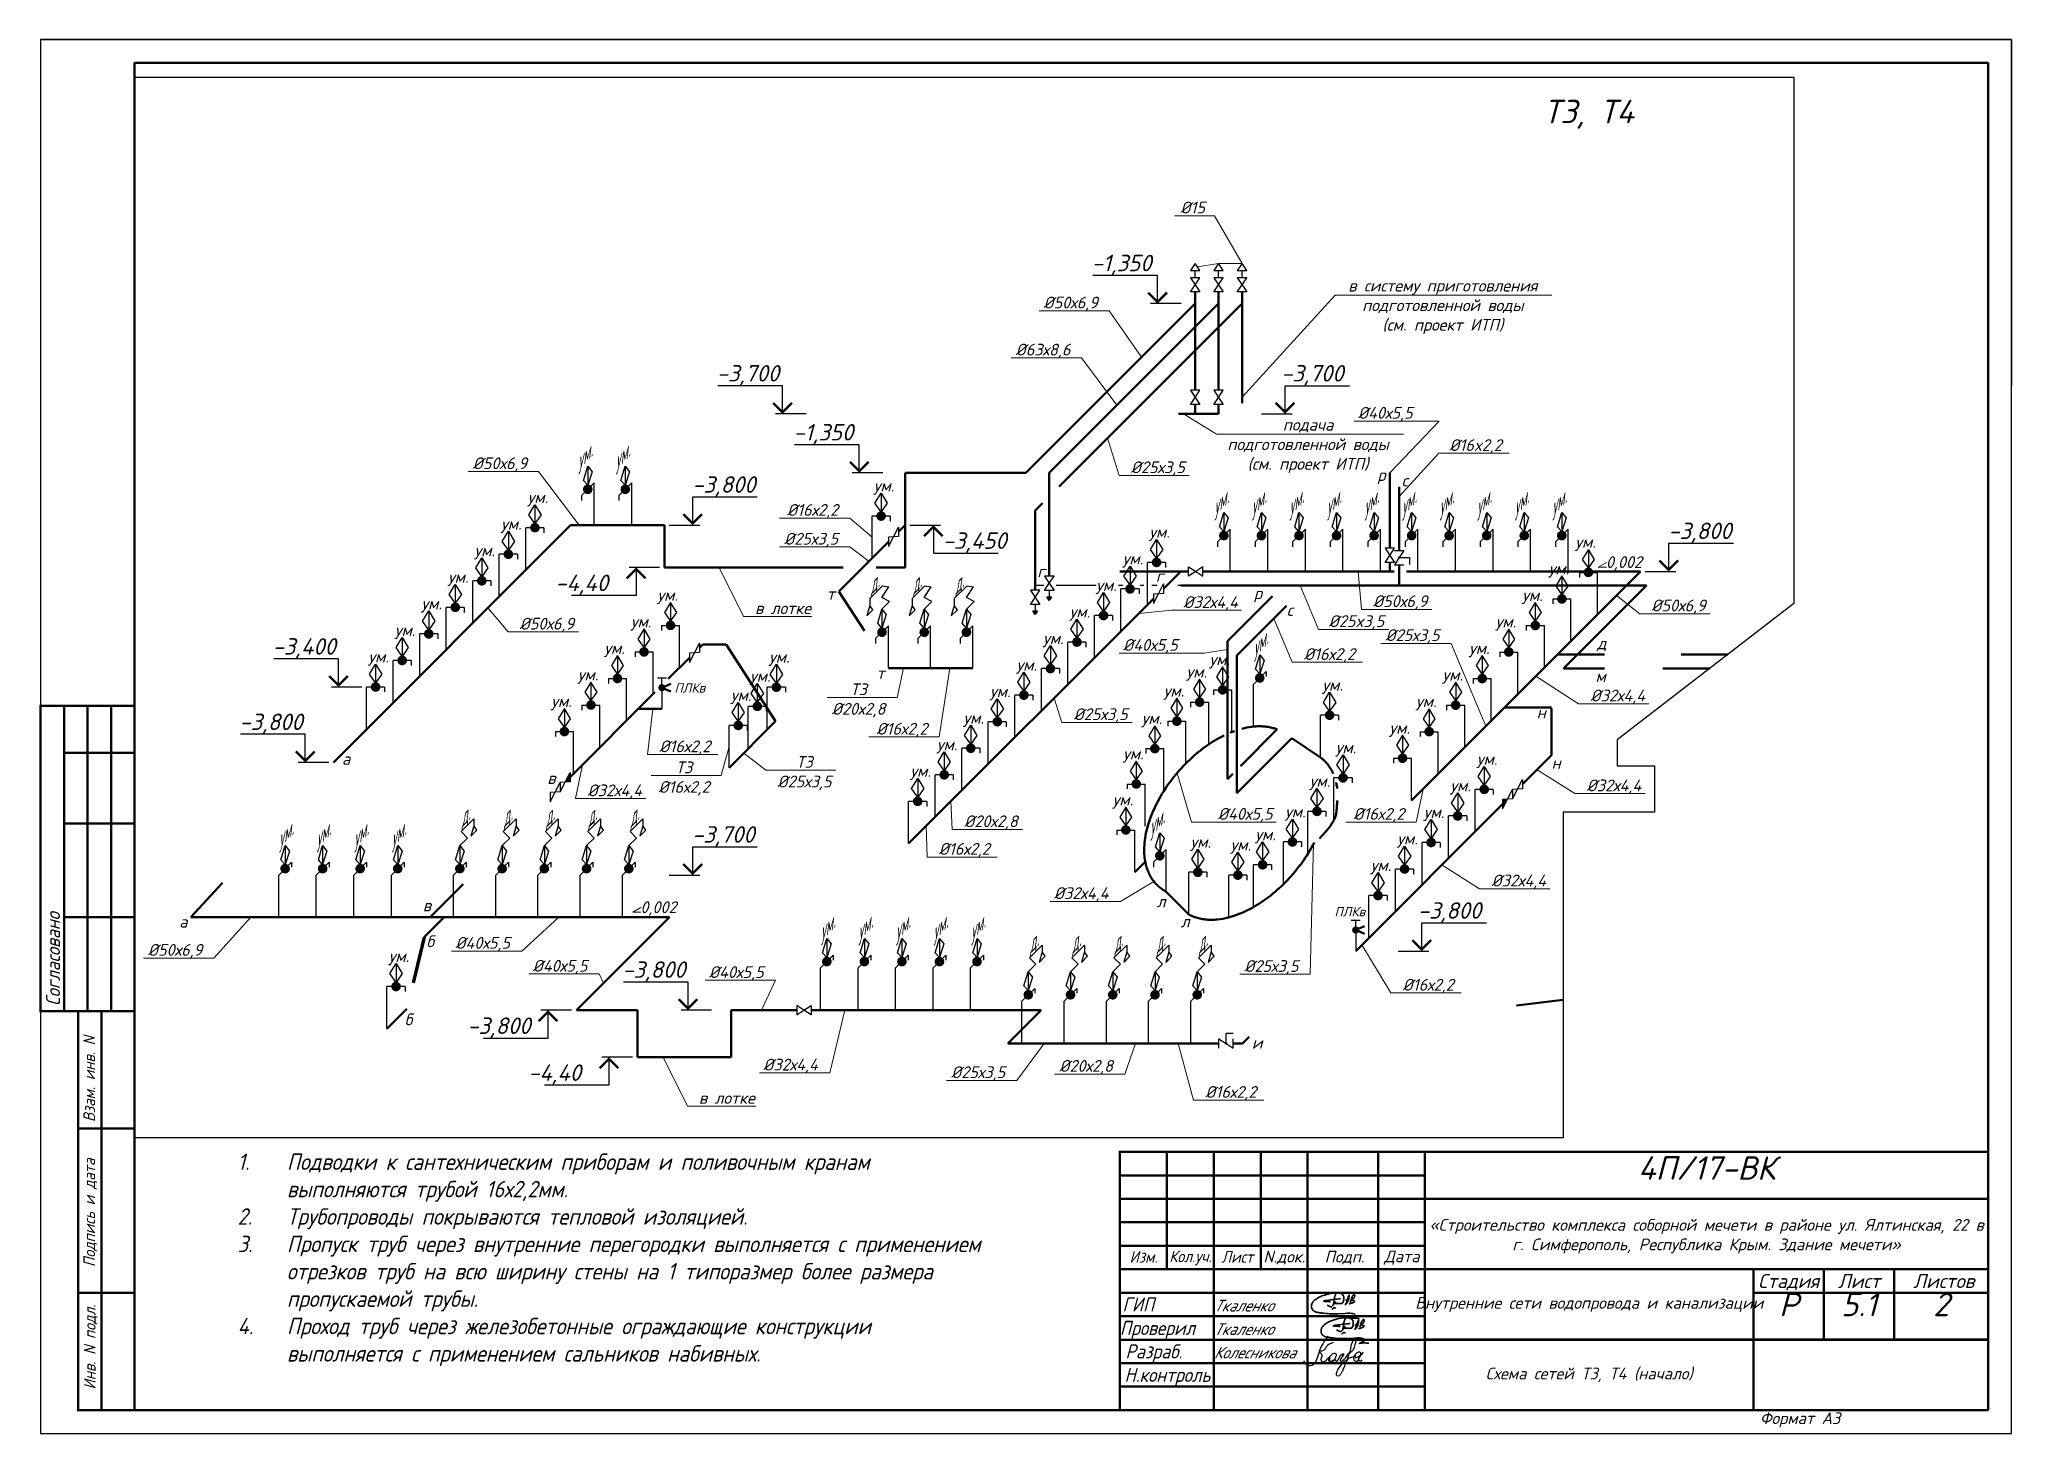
# Paper-space layout 'схема_Т3_Т4' of a CAD drawing. Header units: millimetres. Extents: x 0 to 420, y 0 to 297.
# The model-space entities are those that its viewports show. They can reach past a viewport. Long polylines and large blocks are cut down to what shows.
import ezdxf
from ezdxf import colors
from ezdxf.entities.mleader import LeaderData, LeaderLine
from ezdxf.enums import TextEntityAlignment as Align
from ezdxf.math import Vec2, Vec3

# ---------------------------------------------------------------- set-up
doc = ezdxf.new("R2010")
doc.units = ezdxf.units.MM
doc.set_wipeout_variables(frame=1)
doc.linetypes.add('ACAD_ISO07W100', pattern=[3, 0, -3])
for name, color, linetype, lineweight in [('_ВК-К1', 30, 'Continuous', 40), ('text', 102, 'Continuous', 15), ('ВК_frame', 5, 'Continuous', 50), ('ВК_PI Stamp', 7, 'Continuous', 50), ('ВК_T3', 1, 'Continuous', 50), ('ВК_T4', 30, 'Continuous', 50), ('ВК_text_frame', 140, 'Continuous', 15), ('ОП', 7, 'Continuous', 25), ('основная_05', 7, 'Continuous', 50)]:
    doc.layers.add(name, color=color, linetype=linetype, lineweight=lineweight)
doc.layers.add('_ВК-маска', color=255, linetype='Continuous', transparency=0.9)
doc.layers.add('_ВК-Спецификация', color=3, linetype='Continuous', lineweight=15, plot=False, transparency=0.5)
doc.layers.add('ВК_defpoints', color=7, linetype='Continuous', plot=False)
for name, color, linetype in [('ВК_text', 102, 'Continuous'), ('ВК_Т4_текст', 30, 'Continuous'), ('ВК_ТЗ_текст', 1, 'Continuous')]:
    doc.layers.add(name, color=color, linetype=linetype)
doc.styles.add('ISOPEUR', font='isocpeui.ttf')
doc.styles.add('note', font='isocpeur.ttf', dxfattribs={"width": 0.9, "oblique": 15})
doc.styles.add('text_frame', font='isocpeur.ttf', dxfattribs={"width": 0.9, "oblique": 15})

psp = doc.layouts.new('схема_Т3_Т4')

# ---------------------------------------------------------------- texts
at = {"layer": 'ВК_PI Stamp', "linetype": 'Continuous', "lineweight": 25, "style": 'ISOPEUR', "oblique": 15, "width": 0.9}
for s, p in [('Ткаленко', (250, 26)), ('Ткаленко', (250, 21)), ('Колесникова', (250, 16))]:
    psp.add_text(s, height=2.5, dxfattribs=at).set_placement(p)
at = {"layer": 'ВК_PI Stamp', "linetype": 'Continuous', "lineweight": 25, "style": 'ISOPEUR'}
for s, insert, char_height, width, attachment_point in [('Т3, Т4{\\H1.4167x; }', (329.91, 284.15), 5, 120, 2), ('4П/17-ВК{\\H1.4167x; }', (355, 59.07), 5, 120, 2), ('«Строительство комплекса соборной мечети в районе ул. Ялтинская, 22 в г. Симферополь, Республика Крым. Здание мечети»', (355, 42.04), 2.5, 120, 5), ('Р{\\H1.4167x; }', (372.5, 30), 5, 15, 2), ('5.1{\\H1.4167x; }', (387.5, 30), 5, 15, 2), ('2{\\H1.4167x; }', (405, 30), 5, 20, 2), ('Внутренние сети водопровода и канализации', (330, 27.5), 2.5, 70, 5), ('Схема сетей Т3, Т4 (начало){\\H1.5167x; }', (330, 12.5), 2.5, 70, 5), ('Формат А3{\\H1.4167x; }', (374.95, 2.93), 2.5, 22.7495, 5)]:
    psp.add_mtext(s, dxfattribs=dict(at, insert=insert, char_height=char_height, width=width, attachment_point=attachment_point))
at = {"layer": 'ВК_text', "insert": (38.48, 59.66), "char_height": 3.5, "attachment_point": 1, "style": 'note'}
psp.add_mtext_dynamic_manual_height_columns('\\pi-10.5,l14,t14;1.^IПодводки к сантехническим приборам и поливочным кранам выполняются трубой 16х2,2мм.\\P2.^IТрубопроводы покрываются тепловой изоляцией.\\P3.^IПропуск труб через внутренние перегородки выполняется с применением отрезков труб на всю ширину стены на 1 типоразмер более размера пропускаемой трубы.\\P4.^IПроход труб через железобетонные ограждающие конструкции выполняется с применением сальников набивных.', width=162.6294, gutter_width=17.5, heights=[0], dxfattribs=at)

msp = doc.modelspace()

# ---------------------------------------------------------------- texts
at = {"layer": 'ВК_T3', "linetype": 'Continuous', "style": 'ISOPEUR'}
for s, p in [('р', (109222.8, 26449)), ('р', (106591.1, 23931.3)), ('л', (104521, 17366.2)), ('л', (105032.5, 16938.1))]:
    msp.add_text(s, height=250, dxfattribs=at).set_placement(p)
at = {"layer": 'ВК_T4', "linetype": 'Continuous', "style": 'ISOPEUR'}
for s, p in [('с', (109744.3, 26333.2)), ('с', (107295.7, 23572.9)), ('м', (113872.4, 22164.3)), ('н', (112620, 21389.1)), ('н', (112936.2, 20315.7)), ('и', (118237.1, 15738.9)), ('и', (106549.4, 14354.2))]:
    msp.add_text(s, height=250, dxfattribs=at).set_placement(p)
at = {"layer": 'ВК_text', "linetype": 'Continuous', "style": 'ISOPEUR'}
msp.add_text('з', height=250, dxfattribs=at).set_placement((117999.1, 19571))
at = {"layer": 'ВК_ТЗ_текст', "linetype": 'Continuous', "style": 'ISOPEUR'}
for s, height, p in [('-1,350', 350, (103136.9, 30916.1)), ('-3,700', 350, (95146.4, 28566.1)), ('-3,700', 350, (107173.8, 28566.1)), ('-1,350', 350, (96781.3, 27309.9)), ('-3,800', 350, (94623.8, 26196.6)), ('-3,450', 350, (99961.9, 25001.2)), ('-3,800', 350, (115423.8, 25209.9)), ('-4,40', 350, (91706.9, 24101.2)), ('г', 250, (101978, 24396.2)), ('г', 250, (104503.5, 24298.7)), ('т', 250, (97489.3, 23917.9)), ('-3,400', 350, (85682, 22747.9)), ('д', 250, (113905.7, 22863.9)), ('т', 250, (98551.1, 22231.8)), ('-3,800', 350, (84974.9, 21140.7)), ('в', 250, (91536.3, 19992.2)), ('-3,700', 350, (94623.8, 18742.3)), ('-1,350', 350, (116324.3, 17905.6)), ('в', 250, (88883, 17279.9)), ('-3,800', 350, (110087.4, 17121.6)), ('б', 250, (88958.6, 16516.4)), ('-3,800', 350, (93132.7, 15862.4)), ('б', 250, (88495.4, 14851.8)), ('-3,800', 350, (89830.1, 14667)), ('-4,40', 350, (91130.1, 13667))]:
    msp.add_text(s, height=height, dxfattribs=at).set_placement(p)
at = {"layer": 'ВК_ТЗ_текст', "linetype": 'ACAD_ISO07W100', "style": 'ISOPEUR'}
for p in [(87160.1, 20403.2), (83690.6, 16933.1)]:
    msp.add_text('а', height=250, dxfattribs=at).set_placement(p)

# ---------------------------------------------------------------- blocks, each defined once
blk = doc.blocks.new('*U336')
blk.add_lwpolyline([(0, 0), (420, 0), (420, 297), (0, 297)], close=True)
at = {"layer": 'text', "color": 0}
for p, q in [((230, 37.51), (230, 57.51)), ((230, 47.55), (230, 31.55))]:
    blk.add_line(p, q, dxfattribs=at)
at = {"layer": 'ВК_frame', "color": 0}
for p, q in [((5, 155), (5, 90)), ((10, 155), (10, 90)), ((15, 155), (15, 90)), ((20, 155), (20, 5)), ((5, 145), (20, 145)), ((5, 130), (20, 130)), ((5, 110), (20, 110)), ((295, 55), (230, 55)), ((295, 50), (230, 50)), ((295, 45), (230, 45)), ((295, 30), (230, 30)), ((295, 25), (230, 25)), ((295, 20), (230, 20)), ((295, 15), (230, 15)), ((295, 10), (230, 10)), ((230, 5), (415, 5)), ((230, 5), (415, 5)), ((230, 5), (415, 5))]:
    blk.add_line(p, q, dxfattribs=at)
at = {"layer": 'ВК_frame', "color": 0, "const_width": 0.5}
blk.add_lwpolyline([(0, 90), (20, 90), (20, 155), (0, 155)], close=True, dxfattribs=at)
for points in [[(20, 5), (8, 5), (8, 90), (20, 90)], [(13, 5), (13, 90)], [(415, 60), (230, 60), (230, 5)], [(240, 60), (240, 35)], [(250, 60), (250, 5)], [(260, 60), (260, 35)], [(270, 5), (270, 60)], [(285, 60), (285, 5)], [(295, 5), (295, 60)], [(415, 50), (295, 50)], [(295, 40), (230, 40)], [(295, 35), (230, 35)], [(415, 35), (295, 35)], [(365, 5), (365, 35)], [(380, 20), (380, 35)], [(395, 35), (395, 20)], [(365, 30), (415, 30)], [(415, 20), (295, 20)]]:
    blk.add_lwpolyline(points, dxfattribs=at)
at = {"layer": 'ВК_frame', "color": 0, "linetype": 'Continuous', "const_width": 0.5}
for points in [[(8, 65), (20, 65)], [(8, 30), (20, 30)]]:
    blk.add_lwpolyline(points, dxfattribs=at)
at = {"layer": 'основная_05'}
blk.add_lwpolyline([(20, 5), (415, 5), (415, 292), (20, 292)], close=True, dxfattribs=at)
at = {"layer": 'ВК_text_frame', "color": 0, "style": 'text_frame', "oblique": 15, "width": 0.9}
blk.add_text('Согласовано', height=3, rotation=90, dxfattribs=at).set_placement((4.15, 91.11))
at = {"layer": 'ВК_text_frame', "color": 0, "linetype": 'Continuous', "style": 'text_frame', "oblique": 15, "width": 0.9}
for s, p in [('Взам. инв. N', (11.61, 66.37)), ('Подпись и дата', (11.62, 35.49)), ('Инв. N подл.', (11.72, 9.39))]:
    blk.add_text(s, height=2.5, rotation=90, dxfattribs=at).set_placement(p)
at = {"layer": 'ВК_text_frame', "color": 0, "style": 'text_frame', "oblique": 15, "width": 0.9}
for s, p in [('Изм.', (235.02, 37.65)), ('Кол.уч.', (245.02, 37.41)), ('Лист', (255.02, 37.65))]:
    blk.add_text(s, height=2.5, dxfattribs=at).set_placement(p, align=Align.MIDDLE)
at = {"layer": 'ВК_text_frame', "color": 0, "style": 'text_frame', "oblique": 15}
for s, p in [('N.док.', (265.02, 37.49)), ('Подп.', (277.84, 37.49)), ('Дата', (290.07, 37.49))]:
    blk.add_text(s, height=2.5, dxfattribs=at).set_placement(p, align=Align.MIDDLE)
at = {"layer": 'ВК_text_frame', "color": 0, "style": 'text_frame', "oblique": 15, "width": 0.962963}
blk.add_text('Стадия', height=3, dxfattribs=at).set_placement((366, 31), (379, 31), align=Align.FIT)
at = {"layer": 'ВК_text_frame', "color": 0, "style": 'text_frame', "oblique": 15}
for s, p in [('Лист', (383, 31)), ('Листов', (399.05, 31))]:
    blk.add_text(s, height=3, dxfattribs=at).set_placement(p)
at = {"layer": 'ВК_text_frame', "color": 0, "style": 'text_frame', "oblique": 15, "width": 0.9}
for s, p in [('ГИП', (233.91, 27.5)), ('Проверил', (237.99, 22.5)), ('Разраб.', (237.22, 17.5)), ('Н.контроль', (240.12, 12.5))]:
    blk.add_text(s, height=3, dxfattribs=at).set_placement(p, align=Align.MIDDLE_CENTER)
blk = doc.blocks.new('A$C77FD01EB')
at = {"layer": 'ОП', "color": 5, "lineweight": 35, "ltscale": 100}
for p, q in [((10021, 9860), (10110, 10097)), ((10110, 10097), (10231, 10450)), ((10231, 10450), (10269, 10561))]:
    blk.add_line(p, q, dxfattribs=at)
for points in [[(20301, 80), (20161, 120), (20161, 120), (19392, 150), (19211, 190), (17761, 200), (17552, 144), (16951, 140), (16671, 120), (16351, 0), (17121, 400), (17375, 532), (17571, 640), (17671, 730), (17841, 820), (18015, 912), (18311, 1150), (18411, 1260), (18491, 1390), (18531, 1480), (18531, 1550), (18531, 1620), (18481, 1680), (18440, 1729), (18337, 1853), (18201, 1940), (18096, 2007), (17931, 2070), (17421, 2220), (17211, 2220), (16311, 2340), (15251, 2320), (14191, 2240), (11201, 2110), (10520, 2080), (9251, 2080), (8431, 2080), (7561, 2080), (6791, 2150), (6182, 2206), (5211, 2270), (4881, 2340), (4511, 2380), (4321, 2380), (4121, 2450), (3921, 2460), (3611, 2476), (3401, 2530), (3127, 2601), (2861, 2601), (2671, 2660), (2501, 2660), (2381, 2710), (1971, 2810), (1646, 2889), (1301, 3070), (1121, 3160), (993, 3224), (851, 3350), (541, 3670), (374, 3843), (111, 4360), (0, 4579), (0, 4810), (1, 5610), (2, 5860), (101, 6260), (231, 6560), (322, 6769), (501, 6990), (691, 7270), (991, 7590), (1281, 7880), (1631, 8130), (1882, 8309), (2146, 8498), (2561, 8730), (3261, 9130), (3611, 9300), (3974, 9476), (4411, 9650), (5081, 9900), (5601, 10070), (6131, 10230), (6434, 10321), (7031, 10490), (7391, 10580), (8341, 10740), (9051, 10850), (9490, 10918), (10051, 10950), (11081, 10950), (11691, 10950), (12131, 10850), (12571, 10680), (12911, 10500), (13181, 10260), (13421, 9920), (13521, 9740), (13601, 9550), (13661, 9390), (13701, 9060), (13701, 8700), (13701, 8360), (13681, 8090), (13611, 7760), (13511, 7390), (13391, 7140), (13151, 6670), (12951, 6490), (12811, 6470), (12671, 6490), (12501, 6480), (12371, 6430), (12181, 6410), (12101, 6420), (11971, 6470), (11721, 6500), (11541, 6450), (11352, 6400), (11111, 6440), (10931, 6440), (10621, 6440), (10271, 6330), (10271, 6330), (10271, 6330), (10271, 6330), (10271, 6330), (10271, 6330), (10271, 6330), (10271, 6330), (10271, 6330), (10271, 6330), (10271, 6330), (10271, 6330), (10271, 6330), (10271, 6330), (10271, 6330), (10271, 6330), (10271, 6330), (10271, 6330), (10271, 6330), (10271, 6330), (10271, 6330), (10271, 6330), (10271, 6330), (10271, 6330), (10271, 6330)], [(7981, 7090), (7911, 7150), (7841, 7190), (7776, 7228), (7671, 7250), (7511, 7270), (7371, 7288), (7141, 7310), (6981, 7320), (6781, 7332), (6541, 7340), (6281, 7340), (5941, 7340), (5441, 7340), (5341, 7360), (5268, 7375), (5231, 7410), (5185, 7454), (5140, 7498), (5161, 7550), (5231, 7570), (5408, 7621), (5781, 7670), (6181, 7710), (6811, 7790), (7321, 7880), (7901, 7990), (8481, 8080), (9051, 8160), (9481, 8200), (9901, 8240), (10741, 8330), (11471, 8400), (11961, 8440), (12211, 8460), (12261, 8450), (12321, 8430)], [(6581, 5840), (6851, 5640), (6973, 5549), (7191, 5460), (7411, 5370), (7721, 5190), (8061, 5060), (8261, 5020), (8431, 5030), (8581, 5130), (8771, 5310), (8961, 5510), (9121, 5700), (9211, 5940), (9305, 6189), (9421, 6640), (9461, 6980), (9531, 7500), (9601, 8130), (9703, 8843)], [(9703, 8843), (9751, 9090), (9811, 9250), (9871, 9420), (9931, 9620), (10021, 9860)], [(14361, 5770), (14461, 6080), (14651, 6430), (14823, 6747), (14971, 7200), (15121, 7650), (15251, 8230), (15391, 8590), (15492, 8850), (15628, 9198), (15791, 9660), (15891, 9940), (15961, 10080), (15981, 10090), (16001, 10090), (16011, 10090), (16031, 10080), (16031, 10060), (16011, 9960), (15989, 9847), (15953, 9668), (15941, 9420), (15931, 9220), (15921, 9020), (15911, 8810), (15891, 8630), (15881, 8540), (15801, 8310), (15741, 8070), (15611, 7860), (15381, 7350), (15191, 6929), (15046, 6608), (14975, 6449)], [(18146, 10200), (18251, 10160), (18311, 10080), (18351, 9980), (18381, 9830), (18381, 9670), (18361, 9570), (18331, 9420), (18261, 9240), (18091, 8950), (18023, 8833), (17921, 8730), (17751, 8550), (17571, 8360), (17471, 8240), (17341, 8090), (17271, 7960), (17241, 7850), (17261, 7760), (17371, 7710), (17531, 7670), (17821, 7670), (17941, 7650), (18081, 7600), (18241, 7520), (18311, 7450), (18361, 7370), (18371, 7350), (18361, 7310), (18331, 7240), (18171, 7100), (18059, 7002), (17801, 6840), (17481, 6720), (17261, 6640), (17059, 6566), (16771, 6480), (16591, 6430), (16411, 6390), (16191, 6320), (15999, 6259)], [(16511, 6900), (16621, 7330), (16701, 7590), (16780, 7844), (17081, 8910), (17211, 9250), (17371, 9530), (17581, 9810), (17791, 10060), (17931, 10160), (18071, 10200), (18146, 10200)], [(10321, 4530), (10121, 4570), (9992, 4596), (9821, 4603), (9561, 4577), (9358, 4516), (9231, 4400), (9085, 4266), (8981, 4172), (8891, 4020), (8931, 4140), (8950, 4197), (8931, 4250), (8916, 4292), (8841, 4350)], [(9921, 7350), (9841, 7130), (9801, 6900), (9743, 6566), (9700, 6320), (9679, 6199)], [(10191, 7290), (10121, 7060), (10060, 6857), (10001, 6663), (9950, 6497), (9950, 6350)], [(14441, 7690), (14561, 7820), (14711, 7880), (14930, 7968), (15281, 7968), (15801, 7968), (15871, 7960)]]:
    blk.add_lwpolyline(points, dxfattribs=at)
blk = doc.blocks.new('подпис_колесникова')
at = {"layer": 'ОП', "lineweight": 25, "ltscale": 100}
for points in [[(1454714, 104026), (1454520, 103670), (1454372, 103401), (1454251, 103421), (1454207, 103498)], [(1454830, 103890), (1454680, 103800), (1454589, 103709), (1454528, 103701), (1454583, 103648), (1454568, 103539), (1454590, 103482), (1454650, 103490), (1454684, 103516), (1454759, 103591), (1454739, 103571), (1454726, 103521), (1454729, 103510), (1454770, 103482), (1454840, 103501), (1454881, 103568), (1454899, 103631), (1454888, 103649), (1454850, 103659), (1454840, 103659), (1454797, 103635), (1454771, 103609), (1454749, 103570), (1454749, 103560), (1454770, 103490), (1454870, 103519), (1454900, 103489), (1454939, 103530), (1455021, 103641), (1455050, 103650), (1454999, 103561), (1454980, 103509), (1454988, 103491), (1455030, 103510), (1455115, 103595), (1455152, 103659), (1455190, 103680), (1455301, 103851), (1455311, 103969), (1455231, 103889), (1455190, 103729), (1455142, 103585), (1455110, 103482), (1455070, 103391), (1455033, 103299), (1454999, 103241), (1454981, 103209), (1454961, 103180), (1454910, 103180), (1454899, 103220), (1454980, 103380), (1455071, 103491), (1455134, 103536), (1455210, 103580), (1455280, 103599), (1455303, 103638), (1455261, 103565), (1455296, 103504), (1455360, 103504), (1455367, 103531), (1455404, 103594), (1455419, 103650), (1455411, 103680), (1455380, 103689), (1455351, 103681), (1455320, 103660), (1455300, 103621), (1455299, 103571), (1455470, 103680), (1455372, 103535), (1455378, 103510), (1455420, 103499), (1455440, 103510), (1455440, 103519)]]:
    blk.add_spline(points, degree=3, dxfattribs=at)
blk = doc.blocks.new('*U114')
at = {"lineweight": 30}
for p, q in [((97, 653), (-97, 653)), ((0, 450), (0, 653)), ((0, 450), (0, 0))]:
    blk.add_line(p, q, dxfattribs=at)
for q in [(189, 532), (189, 368)]:
    blk.add_line((0, 450), q)
at = {"lineweight": 30, "const_width": 75}
blk.add_lwpolyline([(-27, 477, 1), (27, 423, 1)], format="xyb", close=True, dxfattribs=at)
at = {"style": 'ISOPEUR'}
blk.add_text('ПЛКв', height=200, dxfattribs=at).set_placement((595, 445), align=Align.MIDDLE_CENTER)
at = {"layer": '_ВК-Спецификация', "style": 'ISOPEUR'}
blk.add_attdef('ДУ', text='', height=50, dxfattribs=at).set_placement((-563, 1121), align=Align.CENTER)
blk = doc.blocks.new('*U27')
at = {"color": 0, "linetype": 'ByBlock', "lineweight": 30}
for p, q in [((193, 1389), (193, 988)), ((0, 0), (0, 900)), ((385, 900), (0, 900)), ((385, 900), (385, 794))]:
    blk.add_line(p, q, dxfattribs=at)
blk.add_lwpolyline([(62, 1175), (193, 1389), (323, 1175), (193, 988)], close=True, dxfattribs=at)
at = {"color": 0, "linetype": 'ByBlock', "lineweight": 30, "const_width": 102}
blk.add_lwpolyline([(142, 900, 1), (244, 900, 1)], format="xyb", close=True, dxfattribs=at)
at = {"color": 0, "lineweight": -2, "style": 'ISOPEUR'}
blk.add_text('ум.', height=250, dxfattribs=at).set_placement((254, 1548), align=Align.MIDDLE_CENTER)
at = {"layer": '_ВК-Спецификация', "style": 'ISOPEUR'}
blk.add_attdef('ДУ', text='', height=50, dxfattribs=at).set_placement((495, 1185), align=Align.CENTER)
blk = doc.blocks.new('*U30')
at = {"color": 0, "linetype": 'ByBlock', "lineweight": 30}
for p, q in [((0, 900), (-272, 628)), ((-136, 1253), (-136, 852)), ((0, 0), (0, 900)), ((-272, 628), (-272, 522))]:
    blk.add_line(p, q, dxfattribs=at)
at = {"color": 0, "linetype": 'ByBlock', "lineweight": 30, "const_width": 102}
blk.add_lwpolyline([(-187, 764, 1), (-85, 764, 1)], format="xyb", close=True, dxfattribs=at)
at = {"color": 0, "linetype": 'ByBlock', "lineweight": 30}
blk.add_lwpolyline([(-228, 954), (-136, 1253), (-44, 1139), (-136, 852)], close=True, dxfattribs=at)
at = {"color": 0, "lineweight": -2, "style": 'ISOPEUR', "oblique": 45}
blk.add_text('ум.', height=250, rotation=45, dxfattribs=at).set_placement((-262, 1419), align=Align.MIDDLE_CENTER)
at = {"layer": '_ВК-Спецификация', "style": 'ISOPEUR'}
blk.add_attdef('ДУ', text='', height=50, dxfattribs=at).set_placement((495, 1185), align=Align.CENTER)
blk = doc.blocks.new('*U28')
at = {"color": 0, "linetype": 'ByBlock', "lineweight": 30}
for p, q in [((193, 1389), (193, 988)), ((0, 0), (0, 900)), ((385, 900), (0, 900)), ((385, 900), (385, 794))]:
    blk.add_line(p, q, dxfattribs=at)
blk.add_lwpolyline([(62, 1175), (193, 1389), (323, 1175), (193, 988)], close=True, dxfattribs=at)
at = {"color": 0, "linetype": 'ByBlock', "lineweight": 30, "const_width": 102}
blk.add_lwpolyline([(142, 900, 1), (244, 900, 1)], format="xyb", close=True, dxfattribs=at)
at = {"color": 0, "lineweight": -2, "style": 'ISOPEUR'}
blk.add_text('ум.', height=250, dxfattribs=at).set_placement((254, 1548), align=Align.MIDDLE_CENTER)
at = {"layer": '_ВК-Спецификация', "style": 'ISOPEUR'}
blk.add_attdef('ДУ', text='', height=50, dxfattribs=at).set_placement((495, 1185), align=Align.CENTER)
blk = doc.blocks.new('*U31')
at = {"color": 0, "linetype": 'ByBlock', "lineweight": 30}
for p, q in [((-193, 1389), (-193, 988)), ((-385, 900), (0, 900)), ((-385, 900), (-385, 794)), ((0, 0), (0, 900))]:
    blk.add_line(p, q, dxfattribs=at)
blk.add_lwpolyline([(-62, 1175), (-193, 1389), (-323, 1175), (-193, 988)], close=True, dxfattribs=at)
at = {"color": 0, "linetype": 'ByBlock', "lineweight": 30, "const_width": 102}
blk.add_lwpolyline([(-142, 900, -1), (-244, 900, -1)], format="xyb", close=True, dxfattribs=at)
at = {"color": 0, "lineweight": -2, "style": 'ISOPEUR'}
blk.add_text('ум.', height=250, dxfattribs=at).set_placement((-256, 1548), align=Align.MIDDLE_CENTER)
at = {"layer": '_ВК-Спецификация', "style": 'ISOPEUR'}
blk.add_attdef('ДУ', text='', height=50, dxfattribs=at).set_placement((495, 1185), align=Align.CENTER)
blk = doc.blocks.new('*U32')
at = {"color": 0, "linetype": 'ByBlock', "lineweight": 30}
for p, q in [((136, 1526), (136, 1124)), ((272, 1172), (0, 900)), ((0, 0), (0, 900)), ((272, 1172), (272, 1067))]:
    blk.add_line(p, q, dxfattribs=at)
blk.add_lwpolyline([(44, 1226), (136, 1526), (228, 1411), (136, 1124)], close=True, dxfattribs=at)
at = {"color": 0, "linetype": 'ByBlock', "lineweight": 30, "const_width": 102}
blk.add_lwpolyline([(85, 1036, 1), (187, 1036, 1)], format="xyb", close=True, dxfattribs=at)
at = {"color": 0, "lineweight": -2, "style": 'ISOPEUR', "oblique": 45}
blk.add_text('ум.', height=250, rotation=45, dxfattribs=at).set_placement((86, 1716), align=Align.MIDDLE_CENTER)
at = {"layer": '_ВК-Спецификация', "style": 'ISOPEUR'}
blk.add_attdef('ДУ', text='', height=50, dxfattribs=at).set_placement((495, 1185), align=Align.CENTER)
blk = doc.blocks.new('*U34')
at = {"color": 0, "linetype": 'ByBlock', "lineweight": 30}
for p, q in [((-395, 1481), (-123, 1753)), ((-136, 1507), (13, 1728)), ((-123, 1753), (13, 1728)), ((-395, 1481), (-395, 1335)), ((26, 1416), (-136, 1507)), ((-136, 1253), (26, 1416)), ((0, 900), (-272, 628)), ((-136, 1253), (-136, 852)), ((0, 0), (0, 900)), ((-272, 628), (-272, 522))]:
    blk.add_line(p, q, dxfattribs=at)
for points in [[(-395, 1335), (-459, 1111), (-330, 1241)], [(-228, 954), (-136, 1253), (-44, 1139), (-136, 852)]]:
    blk.add_lwpolyline(points, close=True, dxfattribs=at)
at = {"color": 0, "linetype": 'ByBlock', "lineweight": 30, "const_width": 102}
blk.add_lwpolyline([(-187, 764, 1), (-85, 764, 1)], format="xyb", close=True, dxfattribs=at)
at = {"color": 0, "lineweight": -2, "style": 'ISOPEUR', "oblique": 45}
blk.add_text('д.', height=250, rotation=45, dxfattribs=at).set_placement((-362, 1735), align=Align.MIDDLE_CENTER)
at = {"layer": '_ВК-Спецификация', "style": 'ISOPEUR'}
blk.add_attdef('ДУ', text='', height=50, dxfattribs=at).set_placement((549, 1178), align=Align.CENTER)
blk = doc.blocks.new('*U35')
at = {"color": 0, "linetype": 'ByBlock', "lineweight": 30}
for p, q in [((136, 1526), (299, 1688)), ((162, 1825), (434, 2096)), ((299, 1688), (162, 1825)), ((434, 2096), (434, 1950)), ((136, 1526), (136, 1124)), ((272, 1172), (0, 900)), ((0, 0), (0, 900)), ((272, 1172), (272, 1067))]:
    blk.add_line(p, q, dxfattribs=at)
for points in [[(434, 1950), (369, 1726), (498, 1856)], [(44, 1226), (136, 1526), (228, 1411), (136, 1124)]]:
    blk.add_lwpolyline(points, close=True, dxfattribs=at)
at = {"color": 0, "linetype": 'ByBlock', "lineweight": 30, "const_width": 102}
blk.add_lwpolyline([(85, 1036, 1), (187, 1036, 1)], format="xyb", close=True, dxfattribs=at)
at = {"color": 0, "lineweight": -2, "style": 'ISOPEUR', "oblique": 45}
blk.add_text('д.', height=250, rotation=45, dxfattribs=at).set_placement((185, 2090), align=Align.MIDDLE_CENTER)
at = {"layer": '_ВК-Спецификация', "style": 'ISOPEUR'}
blk.add_attdef('ДУ', text='', height=50, dxfattribs=at).set_placement((549, 1178), align=Align.CENTER)
blk = doc.blocks.new('*U36')
at = {"color": 0, "linetype": 'ByBlock', "lineweight": 30}
for p, q in [((-193, 1389), (-193, 988)), ((-385, 900), (0, 900)), ((-385, 900), (-385, 794)), ((0, 0), (0, 900))]:
    blk.add_line(p, q, dxfattribs=at)
blk.add_lwpolyline([(-62, 1175), (-193, 1389), (-323, 1175), (-193, 988)], close=True, dxfattribs=at)
at = {"color": 0, "linetype": 'ByBlock', "lineweight": 30, "const_width": 102}
blk.add_lwpolyline([(-142, 900, -1), (-244, 900, -1)], format="xyb", close=True, dxfattribs=at)
at = {"color": 0, "lineweight": -2, "style": 'ISOPEUR'}
blk.add_text('ум.', height=250, dxfattribs=at).set_placement((-256, 1548), align=Align.MIDDLE_CENTER)
at = {"layer": '_ВК-Спецификация', "style": 'ISOPEUR'}
blk.add_attdef('ДУ', text='', height=50, dxfattribs=at).set_placement((495, 1185), align=Align.CENTER)
blk = doc.blocks.new('*U38')
blk.add_wipeout([(-107, -207), (-107, -7), (0, 0)]).dxf.layer = '_ВК-маска'
blk.add_wipeout([(107, 207), (107, 7), (0, 0)]).dxf.layer = '_ВК-маска'
h = blk.add_hatch(color=256)
h.dxf.hatch_style = 1
h.paths.add_polyline_path([(0, 0), (-107, -7), (-107, -207)])
at = {"linetype": 'ByBlock', "lineweight": 30}
for points in [[(-107, -207), (0, 0), (-107, -7), (-107, -207)], [(107, 7), (0, 0), (107, 207), (107, 7)]]:
    blk.add_lwpolyline(points, dxfattribs=at)
at = {"layer": '_ВК-Спецификация', "style": 'ISOPEUR'}
blk.add_attdef('ДУ', text='', height=50, dxfattribs=at).set_placement((235, 165), align=Align.CENTER)
blk = doc.blocks.new('*U24')
at = {"lineweight": 30}
for p, q in [((97, 653), (-97, 653)), ((0, 450), (0, 653)), ((0, 450), (0, 0))]:
    blk.add_line(p, q, dxfattribs=at)
for q in [(189, 532), (189, 368)]:
    blk.add_line((0, 450), q)
at = {"lineweight": 30, "const_width": 75}
blk.add_lwpolyline([(-27, 477, 1), (27, 423, 1)], format="xyb", close=True, dxfattribs=at)
at = {"style": 'ISOPEUR'}
blk.add_text('ПЛКв', height=200, dxfattribs=at).set_placement((-125, 840), align=Align.MIDDLE_CENTER)
at = {"layer": '_ВК-Спецификация', "style": 'ISOPEUR'}
blk.add_attdef('ДУ', text='', height=50, dxfattribs=at).set_placement((-563, 1121), align=Align.CENTER)
blk = doc.blocks.new('_None')
blk = doc.blocks.new('*U102')
blk.add_wipeout([(0, 0), (-100, 151), (100, 151)]).dxf.layer = '_ВК-маска'
blk.add_wipeout([(0, 0), (-100, 151), (100, 151)]).dxf.layer = '_ВК-маска'
blk.add_wipeout([(-100, 151), (100, 151), (0, 0)]).dxf.layer = '_ВК-маска'
at = {"linetype": 'ByBlock', "lineweight": 30}
blk.add_lwpolyline([(-100, 151), (0, 0), (100, 151), (-100, 151)], dxfattribs=at)
blk.add_wipeout([(0, 0), (-100, -152), (100, -152)]).dxf.layer = '_ВК-маска'
blk.add_lwpolyline([(-100, -152), (0, 0), (100, -152), (-100, -152)], dxfattribs=at)
at = {"layer": '_ВК-Спецификация', "style": 'ISOPEUR'}
blk.add_attdef('ДУ', text='', height=50, dxfattribs=at).set_placement((235, 165), align=Align.CENTER)
blk = doc.blocks.new('*U103')
blk.add_wipeout([(-107, -207), (-107, -7), (0, 0)]).dxf.layer = '_ВК-маска'
blk.add_wipeout([(107, 207), (107, 7), (0, 0)]).dxf.layer = '_ВК-маска'
at = {"linetype": 'ByBlock', "lineweight": 30}
for points in [[(-107, -207), (0, 0), (-107, -7), (-107, -207)], [(107, 7), (0, 0), (107, 207), (107, 7)]]:
    blk.add_lwpolyline(points, dxfattribs=at)
at = {"layer": '_ВК-Спецификация', "style": 'ISOPEUR'}
blk.add_attdef('ДУ', text='', height=50, dxfattribs=at).set_placement((235, 165), align=Align.CENTER)
blk = doc.blocks.new('*U104')
blk.add_wipeout([(0, 0), (-152, -100), (-152, 100)]).dxf.layer = '_ВК-маска'
blk.add_wipeout([(0, 0), (-152, -100), (-152, 100)]).dxf.layer = '_ВК-маска'
blk.add_wipeout([(-152, -100), (-152, 100), (0, 0)]).dxf.layer = '_ВК-маска'
at = {"linetype": 'ByBlock', "lineweight": 30}
blk.add_lwpolyline([(-152, -100), (0, 0), (-152, 100), (-152, -100)], dxfattribs=at)
blk.add_wipeout([(0, 0), (151, -100), (151, 100)]).dxf.layer = '_ВК-маска'
blk.add_lwpolyline([(151, -100), (0, 0), (151, 100), (151, -100)], dxfattribs=at)
at = {"layer": '_ВК-Спецификация', "style": 'ISOPEUR'}
blk.add_attdef('ДУ', text='', height=50, dxfattribs=at).set_placement((235, 165), align=Align.CENTER)
blk = doc.blocks.new('*U106')
at = {"linetype": 'ByBlock', "lineweight": 30}
for p, q in [((-152, 100), (0, 0)), ((-152, -100), (-152, 100)), ((0, 0), (0, 216)), ((0, 0), (152, -100)), ((2, 216), (150, 216)), ((152, -100), (152, 100))]:
    blk.add_line(p, q, dxfattribs=at)
at = {"const_width": 25}
blk.add_lwpolyline([(-13, 0, 1), (12, 0, 1)], format="xyb", close=True, dxfattribs=at)
at = {"layer": '_ВК-Спецификация', "style": 'ISOPEUR'}
blk.add_text('Ду15', height=50, dxfattribs=at).set_placement((-225, 160), align=Align.MIDDLE_CENTER)
blk = doc.blocks.new('*U108')
at = {"layer": '_ВК-К1', "color": 0, "linetype": 'ByBlock', "lineweight": 30}
blk.add_line((0, 0), (0, 151), dxfattribs=at)
blk.add_lwpolyline([(100, 151), (0, 303), (-100, 151), (100, 151)], dxfattribs=at)
at = {"layer": '_ВК-Спецификация', "style": 'ISOPEUR'}
blk.add_text('возд.Ду15', height=50, dxfattribs=at).set_placement((219, 168), align=Align.MIDDLE_CENTER)
blk = doc.blocks.new('*U109')
blk.add_wipeout([(-107, -207), (-107, -7), (0, 0)]).dxf.layer = '_ВК-маска'
blk.add_wipeout([(107, 207), (107, 7), (0, 0)]).dxf.layer = '_ВК-маска'
at = {"linetype": 'ByBlock', "lineweight": 30}
for points in [[(-107, -207), (0, 0), (-107, -7), (-107, -207)], [(107, 7), (0, 0), (107, 207), (107, 7)]]:
    blk.add_lwpolyline(points, dxfattribs=at)
at = {"layer": '_ВК-Спецификация', "style": 'ISOPEUR'}
blk.add_attdef('ДУ', text='', height=50, dxfattribs=at).set_placement((235, 165), align=Align.CENTER)
blk = doc.blocks.new('*U111')
at = {"linetype": 'ByBlock', "lineweight": 30}
for p, q in [((-152, 100), (0, 0)), ((-152, -100), (-152, 100)), ((0, 0), (0, 216)), ((0, 0), (152, -100)), ((2, 216), (150, 216)), ((152, -100), (152, 100))]:
    blk.add_line(p, q, dxfattribs=at)
at = {"const_width": 25}
blk.add_lwpolyline([(-13, 0, 1), (12, 0, 1)], format="xyb", close=True, dxfattribs=at)
at = {"layer": '_ВК-Спецификация', "style": 'ISOPEUR'}
blk.add_text('Ду15', height=50, dxfattribs=at).set_placement((-225, 160), align=Align.MIDDLE_CENTER)
blk = doc.blocks.new('*U112')
blk.add_wipeout([(0, 0), (151, 100), (151, -100)]).dxf.layer = '_ВК-маска'
blk.add_wipeout([(0, 0), (151, 100), (151, -100)]).dxf.layer = '_ВК-маска'
blk.add_wipeout([(151, 100), (151, -100), (0, 0)]).dxf.layer = '_ВК-маска'
at = {"linetype": 'ByBlock', "lineweight": 30}
blk.add_lwpolyline([(151, 100), (0, 0), (151, -100), (151, 100)], dxfattribs=at)
blk.add_wipeout([(0, 0), (-152, 100), (-152, -100)]).dxf.layer = '_ВК-маска'
blk.add_lwpolyline([(-152, 100), (0, 0), (-152, -100), (-152, 100)], dxfattribs=at)
at = {"layer": '_ВК-Спецификация', "style": 'ISOPEUR'}
blk.add_attdef('ДУ', text='', height=50, dxfattribs=at).set_placement((235, 165), align=Align.CENTER)
blk = doc.blocks.new('*U116')
blk.add_wipeout([(0, 0), (-100, 151), (100, 151)]).dxf.layer = '_ВК-маска'
blk.add_wipeout([(0, 0), (-100, 151), (100, 151)]).dxf.layer = '_ВК-маска'
blk.add_wipeout([(-100, 151), (100, 151), (0, 0)]).dxf.layer = '_ВК-маска'
at = {"linetype": 'ByBlock', "lineweight": 30}
blk.add_lwpolyline([(-100, 151), (0, 0), (100, 151), (-100, 151)], dxfattribs=at)
blk.add_wipeout([(0, 0), (-100, -152), (100, -152)]).dxf.layer = '_ВК-маска'
h = blk.add_hatch(color=256, dxfattribs=at)
h.dxf.hatch_style = 1
h.paths.add_polyline_path([(-50, -289), (0, -365), (50, -289)])
blk.add_line((0, -152), (0, -346), dxfattribs=at)
for points in [[(-100, -152), (0, 0), (100, -152), (-100, -152)], [(-50, -289), (50, -289), (0, -365), (-50, -289)]]:
    blk.add_lwpolyline(points, dxfattribs=at)
at = {"layer": '_ВК-Спецификация', "style": 'ISOPEUR'}
blk.add_attdef('ДУ', text='', height=50, dxfattribs=at).set_placement((235, 165), align=Align.CENTER)
blk = doc.blocks.new('*U123')
at = {"lineweight": 15}
blk.add_lwpolyline([(1.75, 1), (0, 0), (1.75, 0)], dxfattribs=at)
at = {"lineweight": 15, "style": 'ISOPEUR'}
blk.add_attdef('УКЛОН', text='', height=2.5, dxfattribs=at).set_placement((5.48, 1.08), align=Align.MIDDLE_CENTER)
blk = doc.blocks.new('*U124')
blk.add_wipeout([(-107, -207), (-107, -7), (0, 0)]).dxf.layer = '_ВК-маска'
blk.add_wipeout([(107, 207), (107, 7), (0, 0)]).dxf.layer = '_ВК-маска'
h = blk.add_hatch(color=256)
h.dxf.hatch_style = 1
h.paths.add_polyline_path([(107, 7), (107, 207), (0, 0)])
at = {"linetype": 'ByBlock', "lineweight": 30}
for points in [[(-107, -207), (0, 0), (-107, -7), (-107, -207)], [(107, 7), (0, 0), (107, 207), (107, 7)]]:
    blk.add_lwpolyline(points, dxfattribs=at)
at = {"layer": '_ВК-Спецификация', "style": 'ISOPEUR'}
blk.add_attdef('ДУ', text='', height=50, dxfattribs=at).set_placement((235, 165), align=Align.CENTER)

# ---------------------------------------------------------------- linework, layer by layer
at = {"layer": 'ВК_T3'}
for p, q in [((105339.4, 30226.1), (101733.2, 26619.9)), ((105839.4, 30226.1), (102233.2, 26619.9)), ((105339.4, 28379.1), (105339.4, 30226.1)), ((105839.4, 28379.1), (105839.4, 30226.1)), ((104984.2, 27876.1), (105839.4, 27876.1)), ((105339.4, 27876.1), (105339.4, 28076.1)), ((105839.4, 27876.1), (105839.4, 28076.1)), ((99162.5, 26619.9), (99162.5, 24606.6)), ((101733.2, 26619.9), (99170.7, 26619.9)), ((102233.2, 26619.9), (102233.2, 24519.9)), ((109489.6, 25013.2), (109489.6, 26619.9)), ((92033.2, 25506.6), (86977.4, 20450.7)), ((94033.2, 25506.6), (92033.2, 25506.6)), ((94033.2, 25506.6), (94033.2, 24606.6)), ((98806.8, 25150.9), (97748.3, 24092.3)), ((97838.7, 24606.6), (94033.2, 24606.6)), ((99162.5, 24606.6), (98542.4, 24606.6)), ((105033.2, 24519.9), (104666.4, 24153)), ((104733.2, 24519.9), (105033.2, 24519.9)), ((105033.2, 24519.9), (105202.7, 24519.9)), ((105505.7, 24519.9), (109582.3, 24519.9)), ((109489.6, 24519.9), (109489.6, 24710.2)), ((109847.9, 24519.9), (114833.2, 24519.9)), ((114833.2, 24519.9), (109954.2, 19640.8)), ((106028.9, 23031.3), (106989.9, 23992.3)), ((104452.1, 23938.8), (99234.9, 18721.6)), ((94850.1, 22966.2), (95350.1, 22966.2)), ((95350.1, 22966.2), (96400.5, 21329.5)), ((106028.9, 20095.8), (106028.9, 23031.3)), ((113065.4, 22752.1), (114065.4, 22752.1)), ((94113.2, 22229.3), (94565.1, 22681.2)), ((100603.6, 22461.5), (98803.6, 22461.5)), ((92023.8, 20139.8), (93830.1, 21946.2)), ((93477.4, 21593.5), (93977.4, 21593.5)), ((111934.1, 21620.7), (112934.1, 21620.7)), ((95410.5, 20339.5), (96400.5, 21329.5)), ((106306.5, 20373.4), (107089.6, 21156.5)), ((112934.1, 20603.6), (112318.6, 19988.1)), ((106028.9, 20095.8), (106141.8, 20208.7)), ((111890.1, 19560.6), (108762.1, 16431.6)), ((117509.7, 19499.4), (115612.7, 19499.4)), ((104056.2, 18111.8), (104277.1, 18336)), ((83936.3, 17152.3), (89336.3, 17152.3)), ((89336.3, 17152.3), (88912, 16728.1)), ((89336.3, 17152.3), (93836.3, 17152.3)), ((94136.3, 17152.3), (92156.4, 15172.4)), ((93836.3, 17152.3), (94136.3, 17152.3)), ((88543.3, 15201.2), (88119, 14777)), ((92156.4, 15172.4), (93456.4, 15172.4)), ((93456.4, 15172.4), (93456.4, 14172.4)), ((95456.4, 15172.4), (95456.4, 14172.4)), ((97156.4, 15172.4), (102056.4, 15172.4)), ((102056.4, 15172.4), (101349.3, 14465.3)), ((101349.3, 14465.3), (105849.3, 14465.3)), ((93456.4, 14172.4), (95456.4, 14172.4))]:
    msp.add_line(p, q, dxfattribs=at)
at = {"layer": 'ВК_T3', "linetype": 'ACAD_ISO07W100'}
for p, q in [((104733.2, 24519.9), (102233.2, 24519.9)), ((97748.3, 24092.3), (98803.6, 22461.5)), ((120065.4, 22752.1), (114065.4, 22752.1)), ((83936.3, 17152.3), (86977.4, 20450.7)), ((89036.3, 17152.3), (91595.3, 19711.3)), ((121312.7, 19499.4), (117812.7, 19499.4)), ((105205.1, 17212), (104714, 17703.1))]:
    msp.add_line(p, q, dxfattribs=at)
at = {"layer": 'ВК_T3', "linetype": 'ACAD_ISO07W100', "lineweight": 70}
msp.add_line((88912, 16728.1), (88543.3, 15201.2), dxfattribs=at)
at = {"layer": 'ВК_T3'}
for points, knots in [([(105960.8, 21027.2), (105922.8, 21008.8), (105884.8, 20989.1), (105780.5, 20931.6), (105714.4, 20891.5), (105583.8, 20804.6), (105519.2, 20757.9), (105392.4, 20658.5), (105330.1, 20605.9), (105208.8, 20495.4), (105149.6, 20437.6), (105035.3, 20317.5), (104980.1, 20255.3), (104874.3, 20127.3), (104823.7, 20061.5), (104727.9, 19927.3), (104682.7, 19858.8), (104598.2, 19720.1), (104558.9, 19649.8), (104486.9, 19508.5), (104454.2, 19437.3), (104395.7, 19295.1), (104369.9, 19224), (104325.9, 19082.6), (104307.6, 19012.4), (104278.9, 18873.7), (104268.4, 18805.2), (104255.6, 18670.7), (104253.3, 18604.7), (104256.9, 18487.3), (104261.4, 18435.3), (104276.4, 18334.1), (104286.9, 18284.9), (104310.8, 18201.2), (104322.9, 18166), (104350.7, 18097.9), (104366.4, 18065), (104401.4, 18001.6), (104420.6, 17971.2), (104462.7, 17913.3), (104485.4, 17885.9), (104534.2, 17834.2), (104560.3, 17810), (104615.3, 17765.2), (104644.3, 17744.6), (104687.5, 17718), (104700.7, 17710.3), (104714, 17703.1)], [0.9323725, 0.9323725, 0.9323725, 0.9323725, 1.0015431, 1.0015431, 1.1228147, 1.1228147, 1.2440863, 1.2440863, 1.3653578, 1.3653578, 1.4866294, 1.4866294, 1.607901, 1.607901, 1.7291726, 1.7291726, 1.8504442, 1.8504442, 1.9717158, 1.9717158, 2.0929873, 2.0929873, 2.2142589, 2.2142589, 2.3355305, 2.3355305, 2.4568021, 2.4568021, 2.5780737, 2.5780737, 2.6781746, 2.6781746, 2.7782756, 2.7782756, 2.854308, 2.854308, 2.9303404, 2.9303404, 3.0063728, 3.0063728, 3.0824052, 3.0824052, 3.1584377, 3.1584377, 3.2344701, 3.2344701, 3.2668615, 3.2668615, 3.2668615, 3.2668615]), ([(107089.6, 21156.5), (107085.4, 21158.1), (107081.3, 21159.6), (107053, 21170), (107028.5, 21177.8), (106968, 21194.5), (106931.5, 21202.3), (106857.2, 21214), (106819.3, 21217.9), (106742.4, 21222), (106703.3, 21222.2), (106624.1, 21218.9), (106584.1, 21215.4), (106475.9, 21201.4), (106407, 21187.6), (106337.5, 21169.2)], [0.20589622, 0.20589622, 0.20589622, 0.20589622, 0.21522287, 0.21522287, 0.26902859, 0.26902859, 0.34555135, 0.34555135, 0.42207412, 0.42207412, 0.49859688, 0.49859688, 0.57511964, 0.57511964, 0.70328651, 0.70328651, 0.70328651, 0.70328651]), ([(108281.8, 20216.9), (108280.4, 20220.2), (108278.9, 20223.4), (108262.6, 20259), (108246, 20290.2), (108209.5, 20350.2), (108189.6, 20378.9), (108146.4, 20433.4), (108123.3, 20459.2), (108086.4, 20495.3), (108073.9, 20506.8), (108061, 20517.9), (108045.5, 20531.3), (108029.5, 20544.1), (108013, 20556.3)], [6.01711521, 6.01711521, 6.01711521, 6.01711521, 6.02450441, 6.02450441, 6.0985806, 6.0985806, 6.17265679, 6.17265679, 6.24673298, 6.24673298, 6.28318531, 6.28318531, 6.28318531, 6.32710193, 6.32710193, 6.32710193, 6.32710193]), ([(108367, 19896.5), (108363.2, 19929.2), (108358.2, 19961.4), (108349.9, 20003.5), (108347.7, 20013.8), (108345.3, 20024.1)], [5.793898735, 5.793898735, 5.793898735, 5.793898735, 5.857794609, 5.857794609, 5.878898903, 5.878898903, 5.878898903, 5.878898903]), ([(107988.5, 18827.7), (108077, 18925.3), (108307.3, 19179.3), (108359.2, 19406.8), (108354.7, 19470.2), (108367.9, 19592), (108373.2, 19641)], [5.24061469, 5.24061469, 5.24061469, 5.24061469, 5.31492206, 5.43412384, 5.55332562, 5.63362437, 5.63362437, 5.63362437, 5.63362437]), ([(105205.1, 17212), (105223.1, 17202.2), (105241.5, 17193), (105293, 17169.6), (105326.9, 17156.7), (105396.3, 17134.8), (105432, 17125.9), (105504.9, 17111.7), (105542.1, 17106.6), (105617.7, 17100.1), (105656.2, 17098.7), (105734.2, 17099.5), (105773.7, 17101.8), (105889.3, 17113.4), (105966.4, 17127.3), (106122.5, 17167), (106201.4, 17192.8), (106359.8, 17255.5), (106439.2, 17292.4), (106583.6, 17369.2), (106648.7, 17407.5), (106777.7, 17490.5), (106841.5, 17535.2), (106967, 17630.5), (107028.7, 17681.1), (107149.3, 17787.4), (107208.2, 17843.2), (107322.3, 17959.1), (107377.6, 18019.3), (107483.9, 18143.3), (107534.8, 18207.1), (107631.8, 18337.6), (107677.7, 18404.3), (107764.1, 18539.5), (107804.5, 18608.1), (107853.6, 18699.3), (107865.2, 18721.3), (107876.4, 18743.3)], [3.2668615, 3.2668615, 3.2668615, 3.2668615, 3.3105025, 3.3105025, 3.3865349, 3.3865349, 3.4625673, 3.4625673, 3.5385997, 3.5385997, 3.6146321, 3.6146321, 3.6906645, 3.6906645, 3.8347444, 3.8347444, 3.9788243, 3.9788243, 4.1229042, 4.1229042, 4.242106, 4.242106, 4.3613078, 4.3613078, 4.4805096, 4.4805096, 4.5997114, 4.5997114, 4.7189131, 4.7189131, 4.8381149, 4.8381149, 4.9573167, 4.9573167, 5.0765185, 5.0765185, 5.114317, 5.114317, 5.114317, 5.114317])]:
    msp.add_open_spline(points, degree=3, knots=knots, dxfattribs=at)
msp.add_open_spline([(106178, 21119.3), (106148.4, 21108.6), (106118.7, 21097.1), (106089, 21084.8)], degree=3, dxfattribs=at)
at = {"layer": 'ВК_T4'}
for p, q in [((106339.4, 30226.1), (106339.4, 30476.1)), ((106339.4, 30226.1), (102441.9, 26328.5)), ((106339.4, 28102.9), (106339.4, 30226.1)), ((109689.6, 24967.3), (109689.6, 26319.9)), ((102085.7, 25972.4), (101933.2, 25819.9)), ((101933.2, 25819.9), (101933.2, 24219.9)), ((109689.6, 24219.9), (109689.6, 24664.3)), ((105033.2, 24219.9), (114957.5, 24219.9)), ((114957.5, 24219.9), (113189.7, 22452.1)), ((106228.9, 22731.3), (107285.3, 23787.7)), ((106228.9, 19795.8), (106228.9, 22731.3)), ((113189.7, 22452.1), (114065.4, 22452.1)), ((106228.9, 19795.8), (107403.3, 20970.2)), ((108013, 20556.3), (107403.3, 20970.2)), ((121123.1, 18885.5), (118218.6, 15981)), ((106152.3, 14465.3), (106352.3, 14465.3)), ((106352.3, 14465.3), (106493.7, 14606.8))]:
    msp.add_line(p, q, dxfattribs=at)
at = {"layer": 'ВК_T4', "linetype": 'ACAD_ISO07W100'}
for p, q in [((122315.4, 22452.1), (114065.4, 22452.1)), ((112934.1, 20603.6), (112934.1, 21620.7)), ((118218.6, 15981), (106493.7, 14606.8))]:
    msp.add_line(p, q, dxfattribs=at)
at = {"layer": 'ВК_Т4_текст', "linetype": 'ACAD_ISO07W100'}
for p, q in [((102113.3, 24219.9), (101933.2, 24219.9)), ((103229.1, 24219.9), (102381.4, 24219.9)), ((103800, 24219.9), (103707.3, 24219.9)), ((104247.9, 24219.9), (104169.2, 24219.9)), ((104533.4, 24219.9), (104420.2, 24219.9)), ((105033.2, 24219.9), (104971.5, 24219.9))]:
    msp.add_line(p, q, dxfattribs=at)
at = {"layer": 'ВК_ТЗ_текст', "linetype": 'Continuous'}
for p, q in [((104539.4, 30826.1), (103161.9, 30826.1)), ((104539.4, 30226.1), (104539.4, 30826.1)), ((105039.4, 30226.1), (104389.4, 30226.1)), ((96548.9, 28476.1), (95171.4, 28476.1)), ((96548.9, 27876.1), (96548.9, 28476.1)), ((107255.9, 27876.1), (107255.9, 28476.1)), ((107255.9, 28476.1), (108633.4, 28476.1)), ((97048.9, 27876.1), (96398.9, 27876.1)), ((106755.9, 27876.1), (107405.9, 27876.1)), ((98183.8, 27219.9), (96806.3, 27219.9)), ((98183.8, 26619.9), (98183.8, 27219.9)), ((98683.8, 26619.9), (98033.8, 26619.9)), ((94633.2, 25506.6), (94633.2, 26106.6)), ((94633.2, 26106.6), (96010.7, 26106.6)), ((94133.2, 25506.6), (94783.2, 25506.6)), ((99262.5, 25506.6), (99912.5, 25506.6)), ((99762.5, 25506.6), (99762.5, 24906.6)), ((99762.5, 24906.6), (101140, 24906.6)), ((115433.2, 24519.9), (115433.2, 25119.9)), ((115433.2, 25119.9), (116810.7, 25119.9)), ((93927, 24606.6), (93277, 24606.6)), ((93427, 24606.6), (93427, 24006.6)), ((114933.2, 24519.9), (115583.2, 24519.9)), ((93427, 24006.6), (92049.5, 24006.6)), ((87084.5, 22657.9), (85707, 22657.9)), ((87084.5, 22057.9), (87084.5, 22657.9)), ((87584.5, 22057.9), (86934.5, 22057.9)), ((86377.4, 21050.7), (84999.9, 21050.7)), ((86377.4, 20450.7), (86377.4, 21050.7)), ((86877.4, 20450.7), (86227.4, 20450.7)), ((118525.7, 18912.4), (117875.7, 18912.4)), ((118025.7, 18912.4), (118025.7, 17812.4)), ((94633.2, 18052.3), (94633.2, 18652.3)), ((94633.2, 18652.3), (96010.7, 18652.3)), ((94133.2, 18052.3), (94783.2, 18052.3)), ((118025.7, 17812.4), (116648.2, 17812.4)), ((110169.5, 16431.6), (110169.5, 17031.6)), ((110169.5, 17031.6), (111547, 17031.6)), ((109669.5, 16431.6), (110319.5, 16431.6)), ((94535.2, 15772.4), (93157.7, 15772.4)), ((94535.2, 15172.4), (94535.2, 15772.4)), ((92050.1, 15172.4), (91400.1, 15172.4)), ((91550.1, 15172.4), (91550.1, 14572.4)), ((95035.2, 15172.4), (94385.2, 15172.4)), ((91550.1, 14572.4), (90172.6, 14572.4)), ((93350.1, 14172.4), (92700.1, 14172.4)), ((92850.1, 14172.4), (92850.1, 13572.4)), ((92850.1, 13572.4), (91472.6, 13572.4))]:
    msp.add_line(p, q, dxfattribs=at)
for points in [[(104739.4, 30461.5, 50, 50, 0), (104539.4, 30261.5, 50, 50, 0), (104339.4, 30461.5, 50, 50, 0)], [(96748.9, 28111.5, 50, 50, 0), (96548.9, 27911.5, 50, 50, 0), (96348.9, 28111.5, 50, 50, 0)], [(107055.9, 28111.5, 50, 50, 0), (107255.9, 27911.5, 50, 50, 0), (107455.9, 28111.5, 50, 50, 0)], [(98383.8, 26855.2, 50, 50, 0), (98183.8, 26655.2, 50, 50, 0), (97983.8, 26855.2, 50, 50, 0)], [(94433.2, 25741.9, 50, 50, 0), (94633.2, 25541.9, 50, 50, 0), (94833.2, 25741.9, 50, 50, 0)], [(99562.5, 25271.2, 50, 50, 0), (99762.5, 25471.2, 50, 50, 0), (99962.5, 25271.2, 50, 50, 0)], [(93627, 24371.2, 50, 50, 0), (93427, 24571.2, 50, 50, 0), (93227, 24371.2, 50, 50, 0)], [(115233.2, 24755.2, 50, 50, 0), (115433.2, 24555.2, 50, 50, 0), (115633.2, 24755.2, 50, 50, 0)], [(87284.5, 22293.2, 50, 50, 0), (87084.5, 22093.2, 50, 50, 0), (86884.5, 22293.2, 50, 50, 0)], [(86577.4, 20686.1, 50, 50, 0), (86377.4, 20486.1, 50, 50, 0), (86177.4, 20686.1, 50, 50, 0)], [(118225.7, 18677, 50, 50, 0), (118025.7, 18877, 50, 50, 0), (117825.7, 18677, 50, 50, 0)], [(94433.2, 18287.7, 50, 50, 0), (94633.2, 18087.7, 50, 50, 0), (94833.2, 18287.7, 50, 50, 0)], [(109969.5, 16667, 50, 50, 0), (110169.5, 16467, 50, 50, 0), (110369.5, 16667, 50, 50, 0)], [(91750.1, 14937.1, 50, 50, 0), (91550.1, 15137.1, 50, 50, 0), (91350.1, 14937.1, 50, 50, 0)], [(94735.2, 15407.8, 50, 50, 0), (94535.2, 15207.8, 50, 50, 0), (94335.2, 15407.8, 50, 50, 0)], [(93050.1, 13937.1, 50, 50, 0), (92850.1, 14137.1, 50, 50, 0), (92650.1, 13937.1, 50, 50, 0)]]:
    msp.add_lwpolyline(points, format="xyseb", dxfattribs=at)

# ---------------------------------------------------------------- block references
at = {"layer": 'ВК_T3'}
for p in [(105339.4, 30779.1), (105839.4, 30779.1)]:
    msp.add_blockref('*U108', p, dxfattribs=at)
for name, p, values in [('*U30', (92533.2, 25506.6), {'ДУ': 'умду15'}), ('*U30', (93333.2, 25506.6), {'ДУ': 'умду15'}), ('*U28', (91078.6, 24552), {'ДУ': 'умду15'}), ('*U27', (98455.4, 24799.5), {'ДУ': 'умду15'}), ('*U30', (106089.6, 24519.9), {'ДУ': 'умду15'}), ('*U30', (106889.6, 24519.9), {'ДУ': 'умду15'}), ('*U30', (107689.6, 24519.9), {'ДУ': 'умду15'}), ('*U30', (108489.6, 24519.9), {'ДУ': 'умду15'}), ('*U30', (109289.6, 24519.9), {'ДУ': 'умду15'}), ('*U30', (110089.6, 24519.9), {'ДУ': 'умду15'}), ('*U30', (110889.6, 24519.9), {'ДУ': 'умду15'}), ('*U30', (111689.6, 24519.9), {'ДУ': 'умду15'}), ('*U30', (112489.6, 24519.9), {'ДУ': 'умду15'}), ('*U30', (113289.6, 24519.9), {'ДУ': 'умду15'}), ('*U28', (90512.9, 23986.3), {'ДУ': 'умду15'}), ('*U27', (104326.1, 23812.7), {'ДУ': 'умду15'}), ('*U28', (89947.2, 23420.6), {'ДУ': 'умду15'}), ('*U27', (103760.4, 23247.1), {'ДУ': 'умду15'}), ('*U36', (113914, 23600.6), {'ДУ': 'умду15'}), ('*U28', (89381.5, 22854.9), {'ДУ': 'умду15'}), ('*U34', (98803.6, 22461.5), {'ДУ': 'душду15'}), ('*U34', (99703.6, 22461.5), {'ДУ': 'душду15'}), ('*U34', (100603.6, 22461.5), {'ДУ': 'душду15'}), ('*U36', (113348.3, 23034.9), {'ДУ': 'умду15'}), ('*U31', (94355.1, 22471.2), {'ДУ': 'умду15'}), ('*U27', (103194.7, 22681.4), {'ДУ': 'умду15'}), ('*U36', (112782.6, 22469.2), {'ДУ': 'умду15'}), ('*U28', (88815.9, 22289.2), {'ДУ': 'умду15'}), ('*U27', (102629, 22115.7), {'ДУ': 'умду15'}), ('*U28', (88250.2, 21723.5), {'ДУ': 'умду15'}), ('*U31', (93789.4, 21905.5), {'ДУ': 'умду15'}), ('*U27', (102063.3, 21550), {'ДУ': 'умду15'}), ('*U32', (106581.1, 21214.5), {'ДУ': 'умду15'}), ('*U36', (112216.9, 21903.6), {'ДУ': 'умду15'}), ('*U28', (87684.5, 21157.9), {'ДУ': 'умду15'}), ('*U31', (93223.7, 21339.8), {'ДУ': 'умду15'}), ('*U114', (93977.4, 21593.5), {'ДУ': 'плквду15'}), ('*U27', (96223.7, 21152.7), {'ДУ': 'умду15'}), ('*U36', (106119.8, 21097.3), {'ДУ': 'умду15'}), ('*U36', (111651.2, 21337.9), {'ДУ': 'умду15'}), ('*U31', (92658, 20774.1), {'ДУ': 'умду15'}), ('*U27', (95817.1, 20746.1), {'ДУ': 'умду15'}), ('*U27', (101497.7, 20984.3), {'ДУ': 'умду15'}), ('*U36', (105629.7, 20835.1), {'ДУ': 'умду15'}), ('*U36', (111085.5, 20772.2), {'ДУ': 'умду15'}), ('*U27', (95410.5, 20339.5), {'ДУ': 'умду15'}), ('*U27', (100932, 20418.6), {'ДУ': 'умду15'}), ('*U36', (105143.7, 20430.2), {'ДУ': 'умду15'}), ('*U27', (108013, 20556.3), {'ДУ': 'умду15'}), ('*U31', (92092.4, 20208.4), {'ДУ': 'умду15'}), ('*U28', (100366.3, 19853), {'ДУ': 'умду15'}), ('*U36', (104675, 19844.8), {'ДУ': 'умду15'}), ('*U36', (110519.8, 20206.5), {'ДУ': 'умду15'}), ('*U34', (115612.7, 19499.4), {'ДУ': 'душду15'}), ('*U34', (116512.7, 19499.4), {'ДУ': 'душду15'}), ('*U34', (117412.7, 19499.4), {'ДУ': 'душду15'}), ('*U36', (109954.2, 19640.8), {'ДУ': 'умду15'}), ('*U27', (99800.6, 19287.3), {'ДУ': 'умду15'}), ('*U36', (104279.1, 19091.5), {'ДУ': 'умду15'}), ('*U27', (108299.3, 19222.7), {'ДУ': 'умду15'}), ('*U27', (99234.9, 18721.6), {'ДУ': 'умду15'}), ('*U27', (111307.7, 18977.2), {'ДУ': 'умду15'}), ('*U27', (107743.8, 18508.2), {'ДУ': 'умду15'}), ('*U27', (110742, 18411.5), {'ДУ': 'умду15'}), ('*U35', (89536.3, 17152.3), {'ДУ': 'душду15'}), ('*U35', (90436.3, 17152.3), {'ДУ': 'душду15'}), ('*U35', (91336.3, 17152.3), {'ДУ': 'душду15'}), ('*U35', (92236.3, 17152.3), {'ДУ': 'душду15'}), ('*U35', (93136.3, 17152.3), {'ДУ': 'душду15'}), ('*U36', (104056.2, 18111.8), {'ДУ': 'умду15'}), ('*U30', (104723.1, 17698.2), {'ДУ': 'умду15'}), ('*U27', (107220.5, 17856.5), {'ДУ': 'умду15'}), ('*U27', (110176.3, 17845.8), {'ДУ': 'умду15'}), ('*U32', (85812.3, 17152.3), {'ДУ': 'умду15'}), ('*U32', (86612.3, 17152.3), {'ДУ': 'умду15'}), ('*U32', (87412.3, 17152.3), {'ДУ': 'умду15'}), ('*U32', (88212.3, 17152.3), {'ДУ': 'умду15'}), ('*U27', (106584.8, 17371.1), {'ДУ': 'умду15'}), ('*U27', (105205.1, 17212), {'ДУ': 'умду15'}), ('*U27', (106058.3, 17150.7), {'ДУ': 'умду15'}), ('*U27', (109610.7, 17280.2), {'ДУ': 'умду15'}), ('*U27', (109045, 16714.5), {'ДУ': 'умду15'}), ('*U24', (108762.1, 16431.6), {'ДУ': 'плквду15'}), ('*U32', (97356.4, 15172.4), {'ДУ': 'умду15'}), ('*U32', (98156.4, 15172.4), {'ДУ': 'умду15'}), ('*U32', (98956.4, 15172.4), {'ДУ': 'умду15'}), ('*U32', (99756.4, 15172.4), {'ДУ': 'умду15'}), ('*U32', (100556.4, 15172.4), {'ДУ': 'умду15'}), ('*U35', (101649.3, 14465.3), {'ДУ': 'душду15'}), ('*U35', (102549.3, 14465.3), {'ДУ': 'душду15'}), ('*U35', (103449.3, 14465.3), {'ДУ': 'душду15'}), ('*U35', (104349.3, 14465.3), {'ДУ': 'душду15'}), ('*U35', (105249.3, 14465.3), {'ДУ': 'душду15'}), ('*U28', (88119, 14777), {'ДУ': 'умду15'})]:
    msp.add_blockref(name, p, dxfattribs=at).add_auto_attribs(values)
at = {"layer": 'ВК_T4'}
for name, p in [('*U108', (106339.4, 30779.1)), ('*U106', (106000.8, 14465.3))]:
    msp.add_blockref(name, p, dxfattribs=at)
at = {"layer": 'ВК_text', "xscale": 100, "yscale": 100, "zscale": 100}
for p in [(113930.3, 24611.5), (93356.1, 17259.3)]:
    msp.add_blockref('*U123', p, dxfattribs=at).add_auto_attribs({'УКЛОН': '0,002'})

msp.set_redraw_order([(e.dxf.handle, doc.entitydb.next_handle()) for e in msp.query("TEXT MTEXT ATTDEF DIMENSION ARC_DIMENSION")])  # texts and dimensions are drawn at this point

# ---------------------------------------------------------------- leaders
at = {"layer": 'ВК_text', "linetype": 'Continuous'}
ml = msp.add_multileader_mtext('Standard', dxfattribs=at)
ml.set_content('в лотке', color=256, style='ISOPEUR')
ml.set_leader_properties(lineweight=15)
ml.set_arrow_properties(name='NONE')
ml.build(insert=Vec2(0, 0))
ml.multileader.update_dxf_attribs({"text_left_attachment_type": 6, "text_right_attachment_type": 6, "dogleg_length": 0.1, "arrow_head_size": 400, "scale": 100})
ctx = ml.context
ctx.base_point, ctx.scale, ctx.char_height, ctx.arrow_head_size, ctx.landing_gap_size, ctx.plane_origin = Vec3(95728.6, 23562.2), 100, 250, 400, 200, Vec3(89195.7, 19543.7)
ctx.left_attachment, ctx.right_attachment, ctx.text_align_type = 6, 6, 1
notes = []
notes.append((ctx, [(1, (1, 1, 0), (95718.6, 23562.2), (1, 0), 10, [(0, [(95199.1, 24606.6)], 0, [])])]))
ctx.mtext.insert, ctx.mtext.alignment, ctx.mtext.flow_direction = Vec3(96558.1, 23862.2), 2, 5
ml = msp.add_multileader_mtext('Standard', dxfattribs=at)
ml.set_content('в лотке', color=256, style='ISOPEUR')
ml.set_leader_properties(lineweight=15)
ml.set_arrow_properties(name='NONE')
ml.build(insert=Vec2(0, 0))
ml.multileader.update_dxf_attribs({"text_left_attachment_type": 6, "text_right_attachment_type": 6, "dogleg_length": 0.1, "arrow_head_size": 400, "scale": 100})
ctx = ml.context
ctx.base_point, ctx.scale, ctx.char_height, ctx.arrow_head_size, ctx.landing_gap_size, ctx.plane_origin = Vec3(94531.7, 13128.1), 100, 250, 400, 200, Vec3(87998.9, 9109.6)
ctx.left_attachment, ctx.right_attachment, ctx.text_align_type = 6, 6, 1
notes.append((ctx, [(1, (1, 1, 0), (94521.7, 13128.1), (1, 0), 10, [(0, [(94002.2, 14172.4)], 0, [])])]))
ctx.mtext.insert, ctx.mtext.alignment, ctx.mtext.flow_direction = Vec3(95361.2, 13428.1), 2, 5
at = {"layer": 'ВК_Т4_текст', "linetype": 'Continuous'}
ml = msp.add_multileader_mtext('Standard', dxfattribs=at)
ml.set_content('%%C25х3,5', color=256, style='ISOPEUR')
ml.set_leader_properties(lineweight=15)
ml.set_arrow_properties(name='NONE')
ml.build(insert=Vec2(0, 0))
ml.multileader.update_dxf_attribs({"text_left_attachment_type": 6, "text_right_attachment_type": 6, "dogleg_length": 0.1, "arrow_head_size": 400, "scale": 100})
ctx = ml.context
ctx.base_point, ctx.scale, ctx.char_height, ctx.arrow_head_size, ctx.landing_gap_size, ctx.plane_origin = Vec3(103728.8, 26563.9), 100, 250, 400, 200, Vec3(97085, 17922.3)
ctx.left_attachment, ctx.right_attachment, ctx.text_align_type = 6, 6, 1
notes.append((ctx, [(1, (1, 1, 0), (103718.8, 26563.9), (1, 0), 10, [(0, [(103472.7, 27359.4)], 0, [])])]))
ctx.mtext.insert, ctx.mtext.alignment, ctx.mtext.flow_direction = Vec3(104545.2, 26863.9), 2, 5
ml = msp.add_multileader_mtext('Standard', dxfattribs=at)
ml.set_content('%%C16x2,2', color=256, style='ISOPEUR')
ml.set_leader_properties(lineweight=15)
ml.set_arrow_properties(name='NONE')
ml.build(insert=Vec2(0, 0))
ml.multileader.update_dxf_attribs({"text_left_attachment_type": 6, "text_right_attachment_type": 6, "dogleg_length": 0.1, "arrow_head_size": 400, "scale": 100})
ctx = ml.context
ctx.base_point, ctx.scale, ctx.char_height, ctx.arrow_head_size, ctx.landing_gap_size, ctx.plane_origin = Vec3(110546.2, 27037.2), 100, 250, 400, 200, Vec3(100769.5, 15694.6)
ctx.left_attachment, ctx.right_attachment, ctx.text_align_type = 6, 6, 1
notes.append((ctx, [(1, (1, 1, 0), (110536.2, 27037.2), (1, 0), 10, [(0, [(109689.6, 26118.4)], 0, [])])]))
ctx.mtext.insert, ctx.mtext.alignment, ctx.mtext.flow_direction = Vec3(111316.7, 27337.2), 2, 5
ml = msp.add_multileader_mtext('Standard', dxfattribs=at)
ml.set_content('%%C25x3,5', color=256, style='ISOPEUR')
ml.set_leader_properties(lineweight=15)
ml.set_arrow_properties(name='NONE')
ml.build(insert=Vec2(0, 0))
ml.multileader.update_dxf_attribs({"text_left_attachment_type": 6, "text_right_attachment_type": 6, "dogleg_length": 0.1, "arrow_head_size": 400, "scale": 100})
ctx = ml.context
ctx.base_point, ctx.scale, ctx.char_height, ctx.arrow_head_size, ctx.landing_gap_size, ctx.plane_origin = Vec3(107982.3, 23286.5), 100, 250, 400, 200, Vec3(98205.5, 11944)
ctx.left_attachment, ctx.right_attachment, ctx.text_align_type = 6, 6, 1
notes.append((ctx, [(1, (1, 1, 0), (107972.3, 23286.5), (1, 0), 10, [(0, [(107578.4, 24219.9)], 0, [])])]))
ctx.mtext.insert, ctx.mtext.alignment, ctx.mtext.flow_direction = Vec3(108777.9, 23586.5), 2, 5
ml = msp.add_multileader_mtext('Standard', dxfattribs=at)
ml.set_content('%%C16х2,2', color=256, style='ISOPEUR')
ml.set_leader_properties(lineweight=15)
ml.set_arrow_properties(name='NONE')
ml.build(insert=Vec2(0, 0))
ml.multileader.update_dxf_attribs({"text_left_attachment_type": 6, "text_right_attachment_type": 6, "dogleg_length": 0.1, "arrow_head_size": 400, "scale": 100})
ctx = ml.context
ctx.base_point, ctx.scale, ctx.char_height, ctx.arrow_head_size, ctx.landing_gap_size, ctx.plane_origin = Vec3(107419.2, 22584.4), 100, 250, 400, 200, Vec3(97642.5, 11241.9)
ctx.left_attachment, ctx.right_attachment, ctx.text_align_type = 6, 6, 1
notes.append((ctx, [(1, (1, 1, 0), (107409.2, 22584.4), (1, 0), 10, [(0, [(107015.3, 23517.8)], 0, [])])]))
ctx.mtext.insert, ctx.mtext.alignment, ctx.mtext.flow_direction = Vec3(108203.9, 22884.4), 2, 5
at = {"layer": 'ВК_ТЗ_текст', "linetype": 'Continuous'}
ml = msp.add_multileader_mtext('Standard', dxfattribs=at)
ml.set_content('%%C50х6,9', color=256, style='ISOPEUR')
ml.set_leader_properties(lineweight=15)
ml.set_arrow_properties(name='NONE')
ml.build(insert=Vec2(0, 0))
ml.multileader.update_dxf_attribs({"text_left_attachment_type": 6, "text_right_attachment_type": 6, "dogleg_length": 0.1, "arrow_head_size": 400, "scale": 100})
ctx = ml.context
ctx.base_point, ctx.scale, ctx.char_height, ctx.arrow_head_size, ctx.landing_gap_size, ctx.plane_origin = Vec3(101874.8, 30073.7), 100, 250, 400, 200, Vec3(98496.8, 21804.6)
ctx.left_attachment, ctx.right_attachment, ctx.text_align_type = 6, 6, 1
notes.append((ctx, [(0, (1, 1, 0), (103511.7, 30073.7), (-1, 0), 10, [(0, [(104200.5, 29087.2)], 0, [])])]))
ctx.mtext.insert, ctx.mtext.alignment, ctx.mtext.flow_direction = Vec3(102688.2, 30373.7), 2, 5
ml = msp.add_multileader_mtext('Standard', dxfattribs=at)
ml.set_content('%%C63х8,6', color=256, style='ISOPEUR')
ml.set_leader_properties(lineweight=15)
ml.set_arrow_properties(name='NONE')
ml.build(insert=Vec2(0, 0))
ml.multileader.update_dxf_attribs({"text_left_attachment_type": 6, "text_right_attachment_type": 6, "dogleg_length": 0.1, "arrow_head_size": 400, "scale": 100})
ctx = ml.context
ctx.base_point, ctx.scale, ctx.char_height, ctx.arrow_head_size, ctx.landing_gap_size, ctx.plane_origin = Vec3(101287.8, 29070.8), 100, 250, 400, 200, Vec3(95252.6, 19969)
ctx.left_attachment, ctx.right_attachment, ctx.text_align_type = 6, 6, 1
notes.append((ctx, [(0, (1, 1, 0), (102919, 29070.8), (-1, 0), 10, [(0, [(103672.9, 28059.5)], 0, [])])]))
ctx.mtext.insert, ctx.mtext.alignment, ctx.mtext.flow_direction = Vec3(102098.4, 29370.8), 2, 5
ml = msp.add_multileader_mtext('Standard', dxfattribs=at)
ml.set_content('подача \\Pподготовленной воды\\P(см. проект ИТП)', color=256, style='ISOPEUR')
ml.set_leader_properties(lineweight=15)
ml.set_arrow_properties(name='NONE')
ml.build(insert=Vec2(0, 0))
ml.multileader.update_dxf_attribs({"text_left_attachment_type": 6, "text_right_attachment_type": 6, "dogleg_length": 0.1, "arrow_head_size": 400, "scale": 100})
ctx = ml.context
ctx.base_point, ctx.scale, ctx.char_height, ctx.arrow_head_size, ctx.landing_gap_size, ctx.plane_origin = Vec3(105805.9, 27446.4), 100, 250, 400, 200, Vec3(90836, 13679.7)
ctx.left_attachment, ctx.right_attachment, ctx.text_align_type = 6, 6, 1
notes.append((ctx, [(1, (1, 1, 0), (105795.9, 27446.4), (1, 0), 10, [(0, [(105094.1, 27876.1)], 0, [])])]))
ctx.mtext.insert, ctx.mtext.alignment, ctx.mtext.flow_direction = Vec3(107747.1, 27771.4), 2, 5
ml = msp.add_multileader_mtext('Standard', dxfattribs=at)
ml.set_content('%%C40х5,5', color=256, style='ISOPEUR')
ml.set_leader_properties(lineweight=15)
ml.set_arrow_properties(name='NONE')
ml.build(insert=Vec2(0, 0))
ml.multileader.update_dxf_attribs({"text_left_attachment_type": 6, "text_right_attachment_type": 6, "dogleg_length": 0.1, "arrow_head_size": 400, "scale": 100})
ctx = ml.context
ctx.base_point, ctx.scale, ctx.char_height, ctx.arrow_head_size, ctx.landing_gap_size, ctx.plane_origin = Vec3(108566.4, 27723.6), 100, 250, 400, 200, Vec3(103109.7, 19330.1)
ctx.left_attachment, ctx.right_attachment, ctx.text_align_type = 6, 6, 1
notes.append((ctx, [(0, (1, 1, 0), (110537.6, 27723.6), (-1, 0), 319.9, [(0, [(109489.6, 26619.9)], 0, [])])]))
ctx.mtext.insert, ctx.mtext.alignment, ctx.mtext.flow_direction = Vec3(109392.1, 28023.6), 2, 5
ml = msp.add_multileader_mtext('Standard', dxfattribs=at)
ml.set_content('%%C50х6,9', color=256, style='ISOPEUR')
ml.set_leader_properties(lineweight=15)
ml.set_arrow_properties(name='NONE')
ml.build(insert=Vec2(0, 0))
ml.multileader.update_dxf_attribs({"text_left_attachment_type": 6, "text_right_attachment_type": 6, "dogleg_length": 0.1, "arrow_head_size": 400, "scale": 100})
ctx = ml.context
ctx.base_point, ctx.scale, ctx.char_height, ctx.arrow_head_size, ctx.landing_gap_size, ctx.plane_origin = Vec3(89712.3, 26649.9), 100, 250, 400, 200, Vec3(86942.4, 18957.2)
ctx.left_attachment, ctx.right_attachment, ctx.text_align_type = 6, 6, 1
notes.append((ctx, [(0, (1, 1, 0), (91349.2, 26649.9), (-1, 0), 10, [(0, [(92217.6, 25506.6)], 0, [])])]))
ctx.mtext.insert, ctx.mtext.alignment, ctx.mtext.flow_direction = Vec3(90525.7, 26949.9), 2, 5
ml = msp.add_multileader_mtext('Standard', dxfattribs=at)
ml.set_content('%%C16х2,2', color=256, style='ISOPEUR')
ml.set_leader_properties(lineweight=15)
ml.set_arrow_properties(name='NONE')
ml.build(insert=Vec2(0, 0))
ml.multileader.update_dxf_attribs({"text_left_attachment_type": 6, "text_right_attachment_type": 6, "dogleg_length": 0.1, "arrow_head_size": 400, "scale": 100})
ctx = ml.context
ctx.base_point, ctx.scale, ctx.char_height, ctx.arrow_head_size, ctx.landing_gap_size, ctx.plane_origin = Vec3(96404.2, 25655.5), 100, 250, 400, 200, Vec3(93691.1, 17629.5)
ctx.left_attachment, ctx.right_attachment, ctx.text_align_type = 6, 6, 1
notes.append((ctx, [(0, (1, 1, 0), (97983.7, 25655.5), (-1, 0), 10, [(0, [(98455.4, 25249.5)], 0, [])])]))
ctx.mtext.insert, ctx.mtext.alignment, ctx.mtext.flow_direction = Vec3(97189, 25955.5), 2, 5
ml = msp.add_multileader_mtext('Standard', dxfattribs=at)
ml.set_content('%%C25х3,5', color=256, style='ISOPEUR')
ml.set_leader_properties(lineweight=15)
ml.set_arrow_properties(name='NONE')
ml.build(insert=Vec2(0, 0))
ml.multileader.update_dxf_attribs({"text_left_attachment_type": 6, "text_right_attachment_type": 6, "dogleg_length": 0.1, "arrow_head_size": 400, "scale": 100})
ctx = ml.context
ctx.base_point, ctx.scale, ctx.char_height, ctx.arrow_head_size, ctx.landing_gap_size, ctx.plane_origin = Vec3(96341, 25041.3), 100, 250, 400, 200, Vec3(93691.1, 17015.3)
ctx.left_attachment, ctx.right_attachment, ctx.text_align_type = 6, 6, 1
notes.append((ctx, [(0, (1, 1, 0), (97983.7, 25041.3), (-1, 0), 10, [(0, [(98391.2, 24735.2)], 0, [])])]))
ctx.mtext.insert, ctx.mtext.alignment, ctx.mtext.flow_direction = Vec3(97157.4, 25341.3), 2, 5
ml = msp.add_multileader_mtext('Standard', dxfattribs=at)
ml.set_content('%%C50х6,9', color=256, style='ISOPEUR')
ml.set_leader_properties(lineweight=15)
ml.set_arrow_properties(name='NONE')
ml.build(insert=Vec2(0, 0))
ml.multileader.update_dxf_attribs({"text_left_attachment_type": 6, "text_right_attachment_type": 6, "dogleg_length": 0.1, "arrow_head_size": 400, "scale": 100})
ctx = ml.context
ctx.base_point, ctx.scale, ctx.char_height, ctx.arrow_head_size, ctx.landing_gap_size, ctx.plane_origin = Vec3(108896.6, 23710.9), 100, 250, 400, 200, Vec3(102890.6, 15011)
ctx.left_attachment, ctx.right_attachment, ctx.text_align_type = 6, 6, 1
notes.append((ctx, [(1, (1, 1, 0), (108886.6, 23710.9), (1, 0), 10, [(0, [(108816.9, 24519.9)], 0, [])])]))
ctx.mtext.insert, ctx.mtext.alignment, ctx.mtext.flow_direction = Vec3(109710.1, 24010.9), 2, 5
ml = msp.add_multileader_mtext('Standard', dxfattribs=at)
ml.set_content('%%C32х4,4', color=256, style='ISOPEUR')
ml.set_leader_properties(lineweight=15)
ml.set_arrow_properties(name='NONE')
ml.build(insert=Vec2(0, 0))
ml.multileader.update_dxf_attribs({"text_left_attachment_type": 6, "text_right_attachment_type": 6, "dogleg_length": 0.1, "arrow_head_size": 400, "scale": 100})
ctx = ml.context
ctx.base_point, ctx.scale, ctx.char_height, ctx.arrow_head_size, ctx.landing_gap_size, ctx.plane_origin = Vec3(104843.5, 23692.2), 100, 250, 400, 200, Vec3(99030.7, 16713.4)
ctx.left_attachment, ctx.right_attachment, ctx.text_align_type = 6, 6, 1
notes.append((ctx, [(1, (1, 1, 0), (104833.5, 23692.2), (1, 0), 10, [(0, [(104139.8, 23626.5)], 0, [])])]))
ctx.mtext.insert, ctx.mtext.alignment, ctx.mtext.flow_direction = Vec3(105669.7, 23992.2), 2, 5
ml = msp.add_multileader_mtext('Standard', dxfattribs=at)
ml.set_content('%%C50х6,9', color=256, style='ISOPEUR')
ml.set_leader_properties(lineweight=15)
ml.set_arrow_properties(name='NONE')
ml.build(insert=Vec2(0, 0))
ml.multileader.update_dxf_attribs({"text_left_attachment_type": 6, "text_right_attachment_type": 6, "dogleg_length": 0.1, "arrow_head_size": 400, "scale": 100})
ctx = ml.context
ctx.base_point, ctx.scale, ctx.char_height, ctx.arrow_head_size, ctx.landing_gap_size, ctx.plane_origin = Vec3(114828, 23620.3), 100, 250, 400, 200, Vec3(108821.9, 14920.3)
ctx.left_attachment, ctx.right_attachment, ctx.text_align_type = 6, 6, 1
notes.append((ctx, [(1, (1, 1, 0), (114818, 23620.3), (1, 0), 10, [(0, [(114317.7, 24004.3)], 0, [])])]))
ctx.mtext.insert, ctx.mtext.alignment, ctx.mtext.flow_direction = Vec3(115641.4, 23920.3), 2, 5
ml = msp.add_multileader_mtext('Standard', dxfattribs=at)
ml.set_content('%%C50х6,9', color=256, style='ISOPEUR')
ml.set_leader_properties(lineweight=15)
ml.set_arrow_properties(name='NONE')
ml.build(insert=Vec2(0, 0))
ml.multileader.update_dxf_attribs({"text_left_attachment_type": 6, "text_right_attachment_type": 6, "dogleg_length": 0.1, "arrow_head_size": 400, "scale": 100})
ctx = ml.context
ctx.base_point, ctx.scale, ctx.char_height, ctx.arrow_head_size, ctx.landing_gap_size, ctx.plane_origin = Vec3(90712.2, 23231.9), 100, 250, 400, 200, Vec3(83080.7, 11367.5)
ctx.left_attachment, ctx.right_attachment, ctx.text_align_type = 6, 6, 1
notes.append((ctx, [(1, (1, 1, 0), (90702.2, 23231.9), (1, 0), 10, [(0, [(90270.7, 23744.1)], 0, [])])]))
ctx.mtext.insert, ctx.mtext.alignment, ctx.mtext.flow_direction = Vec3(91525.6, 23531.9), 2, 5
ml = msp.add_multileader_mtext('Standard', dxfattribs=at)
ml.set_content('%%C25х3,5', color=256, style='ISOPEUR')
ml.set_leader_properties(lineweight=15)
ml.set_arrow_properties(name='NONE')
ml.build(insert=Vec2(0, 0))
ml.multileader.update_dxf_attribs({"text_left_attachment_type": 6, "text_right_attachment_type": 6, "dogleg_length": 0.1, "arrow_head_size": 400, "scale": 100})
ctx = ml.context
ctx.base_point, ctx.scale, ctx.char_height, ctx.arrow_head_size, ctx.landing_gap_size, ctx.plane_origin = Vec3(109156.1, 22988.3), 100, 250, 400, 200, Vec3(103062.5, 14290.3)
ctx.left_attachment, ctx.right_attachment, ctx.text_align_type = 6, 6, 1
notes.append((ctx, [(0, (1, 1, 0), (110798.8, 22988.3), (-1, 0), 10, [(0, [(111537, 21223.7)], 0, [])])]))
ctx.mtext.insert, ctx.mtext.alignment, ctx.mtext.flow_direction = Vec3(109972.5, 23288.3), 2, 5
ml = msp.add_multileader_mtext('Standard', dxfattribs=at)
ml.set_content('%%C40х5,5', color=256, style='ISOPEUR')
ml.set_leader_properties(lineweight=15)
ml.set_arrow_properties(name='NONE')
ml.build(insert=Vec2(0, 0))
ml.multileader.update_dxf_attribs({"text_left_attachment_type": 6, "text_right_attachment_type": 6, "dogleg_length": 0.1, "arrow_head_size": 400, "scale": 100})
ctx = ml.context
ctx.base_point, ctx.scale, ctx.char_height, ctx.arrow_head_size, ctx.landing_gap_size, ctx.plane_origin = Vec3(103561.2, 22779.8), 100, 250, 400, 200, Vec3(98104.6, 14386.4)
ctx.left_attachment, ctx.right_attachment, ctx.text_align_type = 6, 6, 1
notes.append((ctx, [(0, (1, 1, 0), (105532.4, 22779.8), (-1, 0), 319.9, [(0, [(106028.9, 22860.2)], 0, [])])]))
ctx.mtext.insert, ctx.mtext.alignment, ctx.mtext.flow_direction = Vec3(104386.9, 23079.8), 2, 5
ml = msp.add_multileader_mtext('Standard', dxfattribs=at)
ml.set_content('Т3\\P%%C20х2,8', color=256, style='ISOPEUR')
ml.set_leader_properties(lineweight=15)
ml.set_arrow_properties(name='NONE')
ml.build(insert=Vec2(0, 0))
ml.multileader.update_dxf_attribs({"text_left_attachment_type": 6, "text_right_attachment_type": 6, "dogleg_length": 0.1, "arrow_head_size": 400, "scale": 100})
ctx = ml.context
ctx.base_point, ctx.scale, ctx.char_height, ctx.arrow_head_size, ctx.landing_gap_size, ctx.plane_origin = Vec3(97356.1, 21834.7), 100, 250, 400, 200, Vec3(89894.3, 13835.4)
ctx.left_attachment, ctx.right_attachment, ctx.text_align_type = 6, 6, 1
notes.append((ctx, [(0, (1, 1, 0), (98993.4, 21834.7), (-1, 0), 10, [(0, [(99128, 22461.5)], 0, [])])]))
ctx.mtext.insert, ctx.mtext.alignment, ctx.mtext.flow_direction = Vec3(98169.8, 22134.7), 2, 5
ml = msp.add_multileader_mtext('Standard', dxfattribs=at)
ml.set_content('%%C16х2,2', color=256, style='ISOPEUR')
ml.set_leader_properties(lineweight=15)
ml.set_arrow_properties(name='NONE')
ml.build(insert=Vec2(0, 0))
ml.multileader.update_dxf_attribs({"text_left_attachment_type": 6, "text_right_attachment_type": 6, "dogleg_length": 0.1, "arrow_head_size": 400, "scale": 100})
ctx = ml.context
ctx.base_point, ctx.scale, ctx.char_height, ctx.arrow_head_size, ctx.landing_gap_size, ctx.plane_origin = Vec3(98308.1, 20993.9), 100, 250, 400, 200, Vec3(95667.9, 13379.7)
ctx.left_attachment, ctx.right_attachment, ctx.text_align_type = 6, 6, 1
notes.append((ctx, [(0, (1, 1, 0), (99887.6, 20993.9), (-1, 0), 10, [(0, [(100113.4, 22461.5)], 0, [])])]))
ctx.mtext.insert, ctx.mtext.alignment, ctx.mtext.flow_direction = Vec3(99092.8, 21293.9), 2, 5
ml = msp.add_multileader_mtext('Standard', dxfattribs=at)
ml.set_content('%%C32х4,4', color=256, style='ISOPEUR')
ml.set_leader_properties(lineweight=15)
ml.set_arrow_properties(name='NONE')
ml.build(insert=Vec2(0, 0))
ml.multileader.update_dxf_attribs({"text_left_attachment_type": 6, "text_right_attachment_type": 6, "dogleg_length": 0.1, "arrow_head_size": 400, "scale": 100})
ctx = ml.context
ctx.base_point, ctx.scale, ctx.char_height, ctx.arrow_head_size, ctx.landing_gap_size, ctx.plane_origin = Vec3(113521.5, 21701.9), 100, 250, 400, 200, Vec3(107104.3, 13202.7)
ctx.left_attachment, ctx.right_attachment, ctx.text_align_type = 6, 6, 1
notes.append((ctx, [(1, (1, 1, 0), (113511.5, 21701.9), (1, 0), 10, [(0, [(112600, 22286.7)], 0, [])])]))
ctx.mtext.insert, ctx.mtext.alignment, ctx.mtext.flow_direction = Vec3(114347.6, 22001.9), 2, 5
ml = msp.add_multileader_mtext('Standard', dxfattribs=at)
ml.set_content('%%C16х2,2', color=256, style='ISOPEUR')
ml.set_leader_properties(lineweight=15)
ml.set_arrow_properties(name='NONE')
ml.build(insert=Vec2(0, 0))
ml.multileader.update_dxf_attribs({"text_left_attachment_type": 6, "text_right_attachment_type": 6, "dogleg_length": 0.1, "arrow_head_size": 400, "scale": 100})
ctx = ml.context
ctx.base_point, ctx.scale, ctx.char_height, ctx.arrow_head_size, ctx.landing_gap_size, ctx.plane_origin = Vec3(116685.9, 21693.2), 100, 250, 400, 200, Vec3(106913.3, 10635.2)
ctx.left_attachment, ctx.right_attachment, ctx.text_align_type = 6, 6, 1
notes.append((ctx, [(0, (1, 1, 0), (118265.4, 21693.2), (-1, 0), 10, [(0, [(118824.9, 20161.5)], 0, [])])]))
ctx.mtext.insert, ctx.mtext.alignment, ctx.mtext.flow_direction = Vec3(117470.6, 21993.2), 2, 5
ml = msp.add_multileader_mtext('Standard', dxfattribs=at)
ml.set_content('%%C16х2,2', color=256, style='ISOPEUR')
ml.set_leader_properties(lineweight=15)
ml.set_arrow_properties(name='NONE')
ml.build(insert=Vec2(0, 0))
ml.multileader.update_dxf_attribs({"text_left_attachment_type": 6, "text_right_attachment_type": 6, "dogleg_length": 0.1, "arrow_head_size": 400, "scale": 100})
ctx = ml.context
ctx.base_point, ctx.scale, ctx.char_height, ctx.arrow_head_size, ctx.landing_gap_size, ctx.plane_origin = Vec3(93681.8, 20619), 100, 250, 400, 200, Vec3(90622.4, 13023.5)
ctx.left_attachment, ctx.right_attachment, ctx.text_align_type = 6, 6, 1
notes.append((ctx, [(1, (1, 1, 0), (93671.8, 20619), (1, 0), 10, [(0, [(93782.9, 21593.5)], 0, [])])]))
ctx.mtext.insert, ctx.mtext.alignment, ctx.mtext.flow_direction = Vec3(94466.5, 20919), 2, 5
ml = msp.add_multileader_mtext('Standard', dxfattribs=at)
ml.set_content('%%C25х3,5', color=256, style='ISOPEUR')
ml.set_leader_properties(lineweight=15)
ml.set_arrow_properties(name='NONE')
ml.build(insert=Vec2(0, 0))
ml.multileader.update_dxf_attribs({"text_left_attachment_type": 6, "text_right_attachment_type": 6, "dogleg_length": 0.1, "arrow_head_size": 400, "scale": 100})
ctx = ml.context
ctx.base_point, ctx.scale, ctx.char_height, ctx.arrow_head_size, ctx.landing_gap_size, ctx.plane_origin = Vec3(102511.1, 21303.5), 100, 250, 400, 200, Vec3(97505.2, 12776.4)
ctx.left_attachment, ctx.right_attachment, ctx.text_align_type = 6, 6, 1
notes.append((ctx, [(1, (1, 1, 0), (102501.1, 21303.5), (1, 0), 10, [(0, [(102333.5, 21820.2)], 0, [])])]))
ctx.mtext.insert, ctx.mtext.alignment, ctx.mtext.flow_direction = Vec3(103327.5, 21603.5), 2, 5
ml = msp.add_multileader_mtext('Standard', dxfattribs=at)
ml.set_content('Т3\\P%%C16х2,2', color=256, style='ISOPEUR')
ml.set_leader_properties(lineweight=15)
ml.set_arrow_properties(name='NONE')
ml.build(insert=Vec2(0, 0))
ml.multileader.update_dxf_attribs({"text_left_attachment_type": 6, "text_right_attachment_type": 6, "dogleg_length": 0.1, "arrow_head_size": 400, "scale": 100})
ctx = ml.context
ctx.base_point, ctx.scale, ctx.char_height, ctx.arrow_head_size, ctx.landing_gap_size, ctx.plane_origin = Vec3(93663.8, 20170.5), 100, 250, 400, 200, Vec3(86158.1, 12001.2)
ctx.left_attachment, ctx.right_attachment, ctx.text_align_type = 6, 6, 1
notes.append((ctx, [(0, (1, 1, 0), (95243.3, 20170.5), (-1, 0), 10, [(0, [(95410.5, 20789.5)], 0, [])])]))
ctx.mtext.insert, ctx.mtext.alignment, ctx.mtext.flow_direction = Vec3(94448.6, 20470.5), 2, 5
ml = msp.add_multileader_mtext('Standard', dxfattribs=at)
ml.set_content('Т3\\P%%C25х3,5', color=256, style='ISOPEUR')
ml.set_leader_properties(lineweight=15)
ml.set_arrow_properties(name='NONE')
ml.build(insert=Vec2(0, 0))
ml.multileader.update_dxf_attribs({"text_left_attachment_type": 6, "text_right_attachment_type": 6, "dogleg_length": 0.1, "arrow_head_size": 400, "scale": 100})
ctx = ml.context
ctx.base_point, ctx.scale, ctx.char_height, ctx.arrow_head_size, ctx.landing_gap_size, ctx.plane_origin = Vec3(96198.9, 20286.2), 100, 250, 400, 200, Vec3(88756.3, 12116.8)
ctx.left_attachment, ctx.right_attachment, ctx.text_align_type = 6, 6, 1
notes.append((ctx, [(1, (1, 1, 0), (96188.9, 20286.2), (1, 0), 10, [(0, [(95719.9, 20648.9)], 0, [])])]))
ctx.mtext.insert, ctx.mtext.alignment, ctx.mtext.flow_direction = Vec3(97015.2, 20586.2), 2, 5
ml = msp.add_multileader_mtext('Standard', dxfattribs=at)
ml.set_content('%%C40х5,5', color=256, style='ISOPEUR')
ml.set_leader_properties(lineweight=15)
ml.set_arrow_properties(name='NONE')
ml.build(insert=Vec2(0, 0))
ml.multileader.update_dxf_attribs({"text_left_attachment_type": 6, "text_right_attachment_type": 6, "dogleg_length": 0.1, "arrow_head_size": 400, "scale": 100})
ctx = ml.context
ctx.base_point, ctx.scale, ctx.char_height, ctx.arrow_head_size, ctx.landing_gap_size, ctx.plane_origin = Vec3(105582.5, 19181.5), 100, 250, 400, 200, Vec3(99500.1, 10938)
ctx.left_attachment, ctx.right_attachment, ctx.text_align_type = 6, 6, 1
notes.append((ctx, [(1, (1, 1, 0), (105262.6, 19181.5), (1, 0), 319.9, [(0, [(104954.8, 20224.3)], 0, [])])]))
ctx.mtext.insert, ctx.mtext.alignment, ctx.mtext.flow_direction = Vec3(106408.1, 19481.5), 2, 5
ml = msp.add_multileader_mtext('Standard', dxfattribs=at)
ml.set_content('%%C16х2,2', color=256, style='ISOPEUR')
ml.set_leader_properties(lineweight=15)
ml.set_arrow_properties(name='NONE')
ml.build(insert=Vec2(0, 0))
ml.multileader.update_dxf_attribs({"text_left_attachment_type": 6, "text_right_attachment_type": 6, "dogleg_length": 0.1, "arrow_head_size": 400, "scale": 100})
ctx = ml.context
ctx.base_point, ctx.scale, ctx.char_height, ctx.arrow_head_size, ctx.landing_gap_size, ctx.plane_origin = Vec3(108470.5, 19179.9), 100, 250, 400, 200, Vec3(97999.9, 8189)
ctx.left_attachment, ctx.right_attachment, ctx.text_align_type = 6, 6, 1
notes.append((ctx, [(0, (1, 1, 0), (110050, 19179.9), (-1, 0), 10, [(0, [(110196.4, 19883)], 0, [])])]))
ctx.mtext.insert, ctx.mtext.alignment, ctx.mtext.flow_direction = Vec3(109255.2, 19479.9), 2, 5
ml = msp.add_multileader_mtext('Standard', dxfattribs=at)
ml.set_content('%%C20х2,8', color=256, style='ISOPEUR')
ml.set_leader_properties(lineweight=15)
ml.set_arrow_properties(name='NONE')
ml.build(insert=Vec2(0, 0))
ml.multileader.update_dxf_attribs({"text_left_attachment_type": 6, "text_right_attachment_type": 6, "dogleg_length": 0.1, "arrow_head_size": 400, "scale": 100})
ctx = ml.context
ctx.base_point, ctx.scale, ctx.char_height, ctx.arrow_head_size, ctx.landing_gap_size, ctx.plane_origin = Vec3(100176.1, 19022.8), 100, 250, 400, 200, Vec3(93095.8, 11130.2)
ctx.left_attachment, ctx.right_attachment, ctx.text_align_type = 6, 6, 1
notes.append((ctx, [(1, (1, 1, 0), (100166.1, 19022.8), (1, 0), 10, [(0, [(100137.4, 19624)], 0, [])])]))
ctx.mtext.insert, ctx.mtext.alignment, ctx.mtext.flow_direction = Vec3(100989.7, 19322.8), 2, 5
ml = msp.add_multileader_mtext('Standard', dxfattribs=at)
ml.set_content('%%C16х2,2', color=256, style='ISOPEUR')
ml.set_leader_properties(lineweight=15)
ml.set_arrow_properties(name='NONE')
ml.build(insert=Vec2(0, 0))
ml.multileader.update_dxf_attribs({"text_left_attachment_type": 6, "text_right_attachment_type": 6, "dogleg_length": 0.1, "arrow_head_size": 400, "scale": 100})
ctx = ml.context
ctx.base_point, ctx.scale, ctx.char_height, ctx.arrow_head_size, ctx.landing_gap_size, ctx.plane_origin = Vec3(113286.8, 18511.1), 100, 250, 400, 200, Vec3(103514.2, 7453.1)
ctx.left_attachment, ctx.right_attachment, ctx.text_align_type = 6, 6, 1
notes.append((ctx, [(0, (1, 1, 0), (114866.3, 18511.1), (-1, 0), 10, [(0, [(115612.7, 19499.4)], 0, [])])]))
ctx.mtext.insert, ctx.mtext.alignment, ctx.mtext.flow_direction = Vec3(114071.6, 18811.1), 2, 5
ml = msp.add_multileader_mtext('Standard', dxfattribs=at)
ml.set_content('%%C20х2,8', color=256, style='ISOPEUR')
ml.set_leader_properties(lineweight=15)
ml.set_arrow_properties(name='NONE')
ml.build(insert=Vec2(0, 0))
ml.multileader.update_dxf_attribs({"text_left_attachment_type": 6, "text_right_attachment_type": 6, "dogleg_length": 0.1, "arrow_head_size": 400, "scale": 100})
ctx = ml.context
ctx.base_point, ctx.scale, ctx.char_height, ctx.arrow_head_size, ctx.landing_gap_size, ctx.plane_origin = Vec3(113881.5, 17971), 100, 250, 400, 200, Vec3(106148.1, 7146.4)
ctx.left_attachment, ctx.right_attachment, ctx.text_align_type = 6, 6, 1
notes.append((ctx, [(0, (1, 1, 0), (115518.8, 17971), (-1, 0), 10, [(0, [(116690.1, 19499.4)], 0, [])])]))
ctx.mtext.insert, ctx.mtext.alignment, ctx.mtext.flow_direction = Vec3(114695.1, 18271), 2, 5
ml = msp.add_multileader_mtext('Standard', dxfattribs=at)
ml.set_content('%%C16х2,2', color=256, style='ISOPEUR')
ml.set_leader_properties(lineweight=15)
ml.set_arrow_properties(name='NONE')
ml.build(insert=Vec2(0, 0))
ml.multileader.update_dxf_attribs({"text_left_attachment_type": 6, "text_right_attachment_type": 6, "dogleg_length": 0.1, "arrow_head_size": 400, "scale": 100})
ctx = ml.context
ctx.base_point, ctx.scale, ctx.char_height, ctx.arrow_head_size, ctx.landing_gap_size, ctx.plane_origin = Vec3(99636.8, 18434.8), 100, 250, 400, 200, Vec3(97388, 10793)
ctx.left_attachment, ctx.right_attachment, ctx.text_align_type = 6, 6, 1
notes.append((ctx, [(1, (1, 1, 0), (99626.8, 18434.8), (1, 0), 10, [(0, [(99611.1, 19097.7)], 0, [])])]))
ctx.mtext.insert, ctx.mtext.alignment, ctx.mtext.flow_direction = Vec3(100421.6, 18734.8), 2, 5
ml = msp.add_multileader_mtext('Standard', dxfattribs=at)
ml.set_content('%%C25х3,5', color=256, style='ISOPEUR')
ml.set_leader_properties(lineweight=15)
ml.set_arrow_properties(name='NONE')
ml.build(insert=Vec2(0, 0))
ml.multileader.update_dxf_attribs({"text_left_attachment_type": 6, "text_right_attachment_type": 6, "dogleg_length": 0.1, "arrow_head_size": 400, "scale": 100})
ctx = ml.context
ctx.base_point, ctx.scale, ctx.char_height, ctx.arrow_head_size, ctx.landing_gap_size, ctx.plane_origin = Vec3(106147.6, 15938.5), 100, 250, 400, 200, Vec3(102048.2, 7411.3)
ctx.left_attachment, ctx.right_attachment, ctx.text_align_type = 6, 6, 1
notes.append((ctx, [(0, (1, 1, 0), (107790.4, 15938.5), (-1, 0), 10, [(0, [(107865.2, 18721.3)], 0, [])])]))
ctx.mtext.insert, ctx.mtext.alignment, ctx.mtext.flow_direction = Vec3(106964, 16238.5), 2, 5
ml = msp.add_multileader_mtext('Standard', dxfattribs=at)
ml.set_content('%%C32х4,4', color=256, style='ISOPEUR')
ml.set_leader_properties(lineweight=15)
ml.set_arrow_properties(name='NONE')
ml.build(insert=Vec2(0, 0))
ml.multileader.update_dxf_attribs({"text_left_attachment_type": 6, "text_right_attachment_type": 6, "dogleg_length": 0.1, "arrow_head_size": 400, "scale": 100})
ctx = ml.context
ctx.base_point, ctx.scale, ctx.char_height, ctx.arrow_head_size, ctx.landing_gap_size, ctx.plane_origin = Vec3(111411.9, 17759.6), 100, 250, 400, 200, Vec3(101862.3, 5686.9)
ctx.left_attachment, ctx.right_attachment, ctx.text_align_type = 6, 6, 1
notes.append((ctx, [(1, (1, 1, 0), (111401.9, 17759.6), (1, 0), 10, [(0, [(110598.5, 18268.6)], 0, [])])]))
ctx.mtext.insert, ctx.mtext.alignment, ctx.mtext.flow_direction = Vec3(112238, 18059.6), 2, 5
ml = msp.add_multileader_mtext('Standard', dxfattribs=at)
ml.set_content('%%C32х4,4', color=256, style='ISOPEUR')
ml.set_leader_properties(lineweight=15)
ml.set_arrow_properties(name='NONE')
ml.build(insert=Vec2(0, 0))
ml.multileader.update_dxf_attribs({"text_left_attachment_type": 6, "text_right_attachment_type": 6, "dogleg_length": 0.1, "arrow_head_size": 400, "scale": 100})
ctx = ml.context
ctx.base_point, ctx.scale, ctx.char_height, ctx.arrow_head_size, ctx.landing_gap_size, ctx.plane_origin = Vec3(102086.9, 17491.8), 100, 250, 400, 200, Vec3(96274.1, 10513)
ctx.left_attachment, ctx.right_attachment, ctx.text_align_type = 6, 6, 1
notes.append((ctx, [(0, (1, 1, 0), (103749.2, 17491.8), (-1, 0), 10, [(0, [(104462.7, 17913.3)], 0, [])])]))
ctx.mtext.insert, ctx.mtext.alignment, ctx.mtext.flow_direction = Vec3(102913.1, 17791.8), 2, 5
ml = msp.add_multileader_mtext('Standard', dxfattribs=at)
ml.set_content('%%C32х4,4', color=256, style='ISOPEUR')
ml.set_leader_properties(lineweight=15)
ml.set_arrow_properties(name='NONE')
ml.build(insert=Vec2(0, 0))
ml.multileader.update_dxf_attribs({"text_left_attachment_type": 6, "text_right_attachment_type": 6, "dogleg_length": 0.1, "arrow_head_size": 400, "scale": 100})
ctx = ml.context
ctx.base_point, ctx.scale, ctx.char_height, ctx.arrow_head_size, ctx.landing_gap_size, ctx.plane_origin = Vec3(116511.7, 17010.4), 100, 250, 400, 200, Vec3(110681.7, 12663.4)
ctx.left_attachment, ctx.right_attachment, ctx.text_align_type = 6, 6, 1
notes.append((ctx, [(0, (1, 1, 0), (118173.9, 17010.4), (-1, 0), 10, [(0, [(118625.7, 17664.4)], 0, [])])]))
ctx.mtext.insert, ctx.mtext.alignment, ctx.mtext.flow_direction = Vec3(117337.8, 17310.4), 2, 5
ml = msp.add_multileader_mtext('Standard', dxfattribs=at)
ml.set_content('%%C50х6,9', color=256, style='ISOPEUR')
ml.set_leader_properties(lineweight=15)
ml.set_arrow_properties(name='NONE')
ml.build(insert=Vec2(0, 0))
ml.multileader.update_dxf_attribs({"text_left_attachment_type": 6, "text_right_attachment_type": 6, "dogleg_length": 0.1, "arrow_head_size": 400, "scale": 100})
ctx = ml.context
ctx.base_point, ctx.scale, ctx.char_height, ctx.arrow_head_size, ctx.landing_gap_size, ctx.plane_origin = Vec3(82790.8, 16282.4), 100, 250, 400, 200, Vec3(75159.3, 4418)
ctx.left_attachment, ctx.right_attachment, ctx.text_align_type = 6, 6, 1
notes.append((ctx, [(0, (1, 1, 0), (84427.7, 16282.4), (-1, 0), 10, [(0, [(85214.8, 17152.3)], 0, [])])]))
ctx.mtext.insert, ctx.mtext.alignment, ctx.mtext.flow_direction = Vec3(83604.3, 16582.4), 2, 5
ml = msp.add_multileader_mtext('Standard', dxfattribs=at)
ml.set_content('%%C40х5,5', color=256, style='ISOPEUR')
ml.set_leader_properties(lineweight=15)
ml.set_arrow_properties(name='NONE')
ml.build(insert=Vec2(0, 0))
ml.multileader.update_dxf_attribs({"text_left_attachment_type": 6, "text_right_attachment_type": 6, "dogleg_length": 0.1, "arrow_head_size": 400, "scale": 100})
ctx = ml.context
ctx.base_point, ctx.scale, ctx.char_height, ctx.arrow_head_size, ctx.landing_gap_size, ctx.plane_origin = Vec3(89332.8, 16432.4), 100, 250, 400, 200, Vec3(81725.6, 4418)
ctx.left_attachment, ctx.right_attachment, ctx.text_align_type = 6, 6, 1
notes.append((ctx, [(0, (1, 1, 0), (90994.1, 16432.4), (-1, 0), 10, [(0, [(91781.2, 17152.3)], 0, [])])]))
ctx.mtext.insert, ctx.mtext.alignment, ctx.mtext.flow_direction = Vec3(90158.4, 16732.4), 2, 5
ml = msp.add_multileader_mtext('Standard', dxfattribs=at)
ml.set_content('%%C16х2,2', color=256, style='ISOPEUR')
ml.set_leader_properties(lineweight=15)
ml.set_arrow_properties(name='NONE')
ml.build(insert=Vec2(0, 0))
ml.multileader.update_dxf_attribs({"text_left_attachment_type": 6, "text_right_attachment_type": 6, "dogleg_length": 0.1, "arrow_head_size": 400, "scale": 100})
ctx = ml.context
ctx.base_point, ctx.scale, ctx.char_height, ctx.arrow_head_size, ctx.landing_gap_size, ctx.plane_origin = Vec3(109521.8, 15539.3), 100, 250, 400, 200, Vec3(99609.5, 4365.4)
ctx.left_attachment, ctx.right_attachment, ctx.text_align_type = 6, 6, 1
notes.append((ctx, [(1, (1, 1, 0), (109511.8, 15539.3), (1, 0), 10, [(0, [(108893.5, 16563)], 0, [])])]))
ctx.mtext.insert, ctx.mtext.alignment, ctx.mtext.flow_direction = Vec3(110306.5, 15839.3), 2, 5
ml = msp.add_multileader_mtext('Standard', dxfattribs=at)
ml.set_content('%%C40х5,5', color=256, style='ISOPEUR')
ml.set_leader_properties(lineweight=15)
ml.set_arrow_properties(name='NONE')
ml.build(insert=Vec2(0, 0))
ml.multileader.update_dxf_attribs({"text_left_attachment_type": 6, "text_right_attachment_type": 6, "dogleg_length": 0.1, "arrow_head_size": 400, "scale": 100})
ctx = ml.context
ctx.base_point, ctx.scale, ctx.char_height, ctx.arrow_head_size, ctx.landing_gap_size, ctx.plane_origin = Vec3(90981.7, 15944.8), 100, 250, 400, 200, Vec3(83224.6, 3930.4)
ctx.left_attachment, ctx.right_attachment, ctx.text_align_type = 6, 6, 1
notes.append((ctx, [(0, (1, 1, 0), (92643, 15944.8), (-1, 0), 10, [(0, [(92730.5, 15746.5)], 0, [])])]))
ctx.mtext.insert, ctx.mtext.alignment, ctx.mtext.flow_direction = Vec3(91807.4, 16244.8), 2, 5
ml = msp.add_multileader_mtext('Standard', dxfattribs=at)
ml.set_content('%%C40х5,5', color=256, style='ISOPEUR')
ml.set_leader_properties(lineweight=15)
ml.set_arrow_properties(name='NONE')
ml.build(insert=Vec2(0, 0))
ml.multileader.update_dxf_attribs({"text_left_attachment_type": 6, "text_right_attachment_type": 6, "dogleg_length": 0.1, "arrow_head_size": 400, "scale": 100})
ctx = ml.context
ctx.base_point, ctx.scale, ctx.char_height, ctx.arrow_head_size, ctx.landing_gap_size, ctx.plane_origin = Vec3(94737.8, 15809.9), 100, 250, 400, 200, Vec3(86980.7, 3795.5)
ctx.left_attachment, ctx.right_attachment, ctx.text_align_type = 6, 6, 1
notes.append((ctx, [(0, (1, 1, 0), (96399.1, 15809.9), (-1, 0), 10, [(0, [(96101.6, 15172.4)], 0, [])])]))
ctx.mtext.insert, ctx.mtext.alignment, ctx.mtext.flow_direction = Vec3(95563.5, 16109.9), 2, 5
ml = msp.add_multileader_mtext('Standard', dxfattribs=at)
ml.set_content('%%C32х4,4', color=256, style='ISOPEUR')
ml.set_leader_properties(lineweight=15)
ml.set_arrow_properties(name='NONE')
ml.build(insert=Vec2(0, 0))
ml.multileader.update_dxf_attribs({"text_left_attachment_type": 6, "text_right_attachment_type": 6, "dogleg_length": 0.1, "arrow_head_size": 400, "scale": 100})
ctx = ml.context
ctx.base_point, ctx.scale, ctx.char_height, ctx.arrow_head_size, ctx.landing_gap_size, ctx.plane_origin = Vec3(95892.4, 13838.1), 100, 250, 400, 200, Vec3(87821.8, 2438.1)
ctx.left_attachment, ctx.right_attachment, ctx.text_align_type = 6, 6, 1
notes.append((ctx, [(0, (1, 1, 0), (97554.7, 13838.1), (-1, 0), 10, [(0, [(97877.4, 15172.4)], 0, [])])]))
ctx.mtext.insert, ctx.mtext.alignment, ctx.mtext.flow_direction = Vec3(96718.6, 14138.1), 2, 5
ml = msp.add_multileader_mtext('Standard', dxfattribs=at)
ml.set_content('%%C25х3,5', color=256, style='ISOPEUR')
ml.set_leader_properties(lineweight=15)
ml.set_arrow_properties(name='NONE')
ml.build(insert=Vec2(0, 0))
ml.multileader.update_dxf_attribs({"text_left_attachment_type": 6, "text_right_attachment_type": 6, "dogleg_length": 0.1, "arrow_head_size": 400, "scale": 100})
ctx = ml.context
ctx.base_point, ctx.scale, ctx.char_height, ctx.arrow_head_size, ctx.landing_gap_size, ctx.plane_origin = Vec3(99900.1, 13676.8), 100, 250, 400, 200, Vec3(94615.8, 4800)
ctx.left_attachment, ctx.right_attachment, ctx.text_align_type = 6, 6, 1
notes.append((ctx, [(0, (1, 1, 0), (101542.9, 13676.8), (-1, 0), 10, [(0, [(102124.6, 14465.3)], 0, [])])]))
ctx.mtext.insert, ctx.mtext.alignment, ctx.mtext.flow_direction = Vec3(100716.5, 13976.8), 2, 5
ml = msp.add_multileader_mtext('Standard', dxfattribs=at)
ml.set_content('%%C20х2,8', color=256, style='ISOPEUR')
ml.set_leader_properties(lineweight=15)
ml.set_arrow_properties(name='NONE')
ml.build(insert=Vec2(0, 0))
ml.multileader.update_dxf_attribs({"text_left_attachment_type": 6, "text_right_attachment_type": 6, "dogleg_length": 0.1, "arrow_head_size": 400, "scale": 100})
ctx = ml.context
ctx.base_point, ctx.scale, ctx.char_height, ctx.arrow_head_size, ctx.landing_gap_size, ctx.plane_origin = Vec3(102204.6, 13811.3), 100, 250, 400, 200, Vec3(96349.7, 9464.3)
ctx.left_attachment, ctx.right_attachment, ctx.text_align_type = 6, 6, 1
notes.append((ctx, [(0, (1, 1, 0), (103841.9, 13811.3), (-1, 0), 10, [(0, [(104070.7, 14465.3)], 0, [])])]))
ctx.mtext.insert, ctx.mtext.alignment, ctx.mtext.flow_direction = Vec3(103018.2, 14111.3), 2, 5
ml = msp.add_multileader_mtext('Standard', dxfattribs=at)
ml.set_content('%%C16х2,2', color=256, style='ISOPEUR')
ml.set_leader_properties(lineweight=15)
ml.set_arrow_properties(name='NONE')
ml.build(insert=Vec2(0, 0))
ml.multileader.update_dxf_attribs({"text_left_attachment_type": 6, "text_right_attachment_type": 6, "dogleg_length": 0.1, "arrow_head_size": 400, "scale": 100})
ctx = ml.context
ctx.base_point, ctx.scale, ctx.char_height, ctx.arrow_head_size, ctx.landing_gap_size, ctx.plane_origin = Vec3(105316.7, 13256.4), 100, 250, 400, 200, Vec3(98673, 4614.8)
ctx.left_attachment, ctx.right_attachment, ctx.text_align_type = 6, 6, 1
notes.append((ctx, [(1, (1, 1, 0), (105306.7, 13256.4), (1, 0), 10, [(0, [(104975.7, 14465.3)], 0, [])])]))
ctx.mtext.insert, ctx.mtext.alignment, ctx.mtext.flow_direction = Vec3(106101.5, 13556.4), 2, 5
for ctx, leaders in notes:
    for number, flags, end, landing, length, lines in leaders:
        leader = LeaderData()
        leader.index, (leader.has_last_leader_line, leader.has_dogleg_vector, leader.attachment_direction) = number, flags
        leader.last_leader_point, leader.dogleg_vector, leader.dogleg_length = Vec3(end), Vec3(landing), length
        for number, points, colour, breaks in lines:
            line = LeaderLine()
            line.index, line.vertices, line.color, line.breaks = number, Vec3.list(points), colors.encode_raw_color(colour), breaks
            leader.lines.append(line)
        ctx.leaders.append(leader)

# ---------------------------------------------------------------- next in the draw order: block references
at = {"layer": 'ВК_T3', "rotation": 90}
msp.add_blockref('*U112', (105339.4, 30627.6), dxfattribs=at).add_auto_attribs({'ДУ': 'ду15'})
at = {"layer": 'ВК_T3'}
for name, p, values in [('*U102', (105339.4, 28227.6), {'ДУ': 'ду40'}), ('*U103', (98913.9, 25258), {'ДУ': 'ду20'}), ('*U102', (109489.6, 24861.7), {'ДУ': 'ду32'}), ('*U112', (105354.2, 24519.9), {'ДУ': 'ду40'}), ('*U103', (104559.2, 24045.9), {'ДУ': 'ду25'}), ('*U103', (94672.2, 22788.3), {'ДУ': 'ду20'}), ('*U38', (111997.2, 19667.7), {'ДУ': 'ду25'}), ('*U104', (97004.9, 15172.4), {'ДУ': 'ду32'})]:
    msp.add_blockref(name, p, dxfattribs=at).add_auto_attribs(values)
at = {"layer": 'ВК_T4'}
msp.add_blockref('*U116', (101933.2, 23968.4), dxfattribs=at).add_auto_attribs({'ДУ': 'слив ду15'})

# ---------------------------------------------------------------- next in the draw order: linework, layer by layer
at = {"layer": 'ВК_T3'}
for p, q in [((105339.4, 30226.1), (105339.4, 30476.1)), ((99021.1, 25365.1), (99158.6, 25502.6)), ((94850.1, 22966.2), (94779.4, 22895.4)), ((96853.4, 15172.4), (95456.4, 15172.4))]:
    msp.add_line(p, q, dxfattribs=at)

# ---------------------------------------------------------------- next in the draw order: block references
at = {"layer": 'ВК_T3', "rotation": 90}
msp.add_blockref('*U112', (105839.4, 30627.6), dxfattribs=at).add_auto_attribs({'ДУ': 'ду15'})
at = {"layer": 'ВК_T3'}
for name, p, values in [('*U102', (105839.4, 28227.6), {'ДУ': 'ду50'}), ('*U116', (102233.2, 24268.4), {'ДУ': 'слив ду15'})]:
    msp.add_blockref(name, p, dxfattribs=at).add_auto_attribs(values)
at = {"layer": 'ВК_T4', "rotation": 270}
msp.add_blockref('*U111', (109689.6, 24815.8), dxfattribs=at)

# ---------------------------------------------------------------- next in the draw order: leaders
at = {"layer": 'ВК_ТЗ_текст', "linetype": 'Continuous'}
ml = msp.add_multileader_mtext('Standard', dxfattribs=at)
ml.set_content('%%C32х4,4', color=256, style='ISOPEUR')
ml.set_leader_properties(lineweight=15)
ml.set_arrow_properties(name='NONE')
ml.build(insert=Vec2(0, 0))
ml.multileader.update_dxf_attribs({"text_left_attachment_type": 6, "text_right_attachment_type": 6, "dogleg_length": 0.1, "arrow_head_size": 400, "scale": 100})
ctx = ml.context
ctx.base_point, ctx.scale, ctx.char_height, ctx.arrow_head_size, ctx.landing_gap_size, ctx.plane_origin = Vec3(92147.7, 19681.5), 100, 250, 400, 200, Vec3(97470, 12167.7)
ctx.left_attachment, ctx.right_attachment, ctx.text_align_type = 6, 6, 1
notes = []
notes.append((ctx, [(0, (1, 1, 0), (92137.7, 19681.5), (1, 0), 10, [(0, [(92284.3, 20400.3)], 0, [])])]))
ctx.mtext.insert, ctx.mtext.rotation, ctx.mtext.width, ctx.mtext.defined_height, ctx.mtext.alignment, ctx.mtext.flow_direction = Vec3(92973.8, 19981.5), 6.2831853, 501.929, 594.3, 2, 5
for ctx, leaders in notes:
    for number, flags, end, landing, length, lines in leaders:
        leader = LeaderData()
        leader.index, (leader.has_last_leader_line, leader.has_dogleg_vector, leader.attachment_direction) = number, flags
        leader.last_leader_point, leader.dogleg_vector, leader.dogleg_length = Vec3(end), Vec3(landing), length
        for number, points, colour, breaks in lines:
            line = LeaderLine()
            line.index, line.vertices, line.color, line.breaks = number, Vec3.list(points), colors.encode_raw_color(colour), breaks
            leader.lines.append(line)
        ctx.leaders.append(leader)

# ---------------------------------------------------------------- next in the draw order: linework, layer by layer
at = {"layer": 'ВК_T3'}
for p, q in [((105839.4, 30226.1), (105839.4, 30476.1)), ((102233.2, 24519.9), (102233.2, 24419.9))]:
    msp.add_line(p, q, dxfattribs=at)
at = {"layer": 'ВК_T4'}
msp.add_line((101933.2, 24219.9), (101933.2, 24119.9), dxfattribs=at)

# ---------------------------------------------------------------- next in the draw order: block references
at = {"layer": 'ВК_T3'}
for name, p, values in [('*U103', (91702.4, 19818.5), {'ДУ': 'ду25'}), ('*U109', (112211.5, 19881), {'ДУ': 'ду25'}), ('*U104', (117661.2, 19499.4), {'ДУ': 'ду20'})]:
    msp.add_blockref(name, p, dxfattribs=at).add_auto_attribs(values)

# ---------------------------------------------------------------- next in the draw order: leaders
at = {"layer": 'ВК_Т4_текст', "linetype": 'Continuous'}
ml = msp.add_multileader_mtext('Standard', dxfattribs=at)
ml.set_content('в систему приготовления \\Pподготовленной воды\\P(см. проект ИТП)', color=256, style='ISOPEUR')
ml.set_leader_properties(lineweight=15)
ml.set_arrow_properties(name='NONE')
ml.build(insert=Vec2(0, 0))
ml.multileader.update_dxf_attribs({"text_left_attachment_type": 6, "text_right_attachment_type": 6, "dogleg_length": 0.1, "arrow_head_size": 400, "scale": 100})
ctx = ml.context
ctx.base_point, ctx.scale, ctx.char_height, ctx.arrow_head_size, ctx.landing_gap_size, ctx.plane_origin = Vec3(108334.4, 30408.5), 100, 250, 400, 200, Vec3(94055.3, 18261.7)
ctx.left_attachment, ctx.right_attachment, ctx.text_align_type = 6, 6, 1
notes = []
notes.append((ctx, [(1, (1, 1, 0), (108324.4, 30408.5), (1, 0), 10, [(0, [(106339.4, 28233.9)], 0, [])])]))
ctx.mtext.insert, ctx.mtext.alignment, ctx.mtext.flow_direction = Vec3(110619.4, 30733.5), 2, 5
for ctx, leaders in notes:
    for number, flags, end, landing, length, lines in leaders:
        leader = LeaderData()
        leader.index, (leader.has_last_leader_line, leader.has_dogleg_vector, leader.attachment_direction) = number, flags
        leader.last_leader_point, leader.dogleg_vector, leader.dogleg_length = Vec3(end), Vec3(landing), length
        for number, points, colour, breaks in lines:
            line = LeaderLine()
            line.index, line.vertices, line.color, line.breaks = number, Vec3.list(points), colors.encode_raw_color(colour), breaks
            leader.lines.append(line)
        ctx.leaders.append(leader)

# ---------------------------------------------------------------- next in the draw order: block references
at = {"layer": 'ВК_T3'}
msp.add_blockref('*U124', (91916.6, 20032.7), dxfattribs=at).add_auto_attribs({'ДУ': 'ду25'})
at = {"layer": 'ВК_T4', "rotation": 90}
msp.add_blockref('*U112', (106339.4, 30627.6), dxfattribs=at).add_auto_attribs({'ДУ': 'ду15'})

# ---------------------------------------------------------------- next in the draw order: leaders
at = {"layer": 'ВК_ТЗ_текст', "linetype": 'Continuous'}
ml = msp.add_multileader_mtext('Standard', dxfattribs=at)
ml.set_content('%%C32х4,4', color=256, style='ISOPEUR')
ml.set_leader_properties(lineweight=15)
ml.set_arrow_properties(name='NONE')
ml.build(insert=Vec2(0, 0))
ml.multileader.update_dxf_attribs({"text_left_attachment_type": 6, "text_right_attachment_type": 6, "dogleg_length": 0.1, "arrow_head_size": 400, "scale": 100})
ctx = ml.context
ctx.base_point, ctx.scale, ctx.char_height, ctx.arrow_head_size, ctx.landing_gap_size, ctx.plane_origin = Vec3(113439.7, 19786.9), 100, 250, 400, 200, Vec3(103890.1, 7714.1)
ctx.left_attachment, ctx.right_attachment, ctx.text_align_type = 6, 6, 1
notes = []
notes.append((ctx, [(1, (1, 1, 0), (113429.7, 19786.9), (1, 0), 10, [(0, [(112626.3, 20295.8)], 0, [])])]))
ctx.mtext.insert, ctx.mtext.alignment, ctx.mtext.flow_direction = Vec3(114265.9, 20086.9), 2, 5
ml = msp.add_multileader_mtext('Standard', dxfattribs=at)
ml.set_content('%%C25х3,5', color=256, style='ISOPEUR')
ml.set_leader_properties(lineweight=15)
ml.set_arrow_properties(name='NONE')
ml.build(insert=Vec2(0, 0))
ml.multileader.update_dxf_attribs({"text_left_attachment_type": 6, "text_right_attachment_type": 6, "dogleg_length": 0.1, "arrow_head_size": 400, "scale": 100})
ctx = ml.context
ctx.base_point, ctx.scale, ctx.char_height, ctx.arrow_head_size, ctx.landing_gap_size, ctx.plane_origin = Vec3(115967.2, 18470.3), 100, 250, 400, 200, Vec3(108389.3, 7795.7)
ctx.left_attachment, ctx.right_attachment, ctx.text_align_type = 6, 6, 1
notes.append((ctx, [(0, (1, 1, 0), (117610, 18470.3), (-1, 0), 10, [(0, [(117862.2, 19499.4)], 0, [])])]))
ctx.mtext.insert, ctx.mtext.alignment, ctx.mtext.flow_direction = Vec3(116783.6, 18770.3), 2, 5
for ctx, leaders in notes:
    for number, flags, end, landing, length, lines in leaders:
        leader = LeaderData()
        leader.index, (leader.has_last_leader_line, leader.has_dogleg_vector, leader.attachment_direction) = number, flags
        leader.last_leader_point, leader.dogleg_vector, leader.dogleg_length = Vec3(end), Vec3(landing), length
        for number, points, colour, breaks in lines:
            line = LeaderLine()
            line.index, line.vertices, line.color, line.breaks = number, Vec3.list(points), colors.encode_raw_color(colour), breaks
            leader.lines.append(line)
        ctx.leaders.append(leader)

# ---------------------------------------------------------------- next in the draw order: leaders
at = {"layer": 'ВК_text', "linetype": 'Continuous'}
ml = msp.add_multileader_mtext('Standard', dxfattribs=at)
ml.set_content('%%C15', color=256, style='ISOPEUR')
ml.set_leader_properties(lineweight=15)
ml.set_arrow_properties(name='NONE')
ml.build(insert=Vec2(0, 0))
ml.multileader.update_dxf_attribs({"text_left_attachment_type": 6, "text_right_attachment_type": 6, "dogleg_length": 0.1, "arrow_head_size": 400, "scale": 100})
ctx = ml.context
ctx.base_point, ctx.scale, ctx.char_height, ctx.arrow_head_size, ctx.landing_gap_size, ctx.plane_origin = Vec3(104835.4, 32097.9), 100, 250, 400, 200, Vec3(96017.7, 20697.9)
ctx.left_attachment, ctx.right_attachment, ctx.text_align_type = 6, 6, 1
notes = []
notes.append((ctx, [(0, (1, 1, 0), (105750.5, 32097.9), (-1, 0), 10, [(2, [(105389.4, 31006.4), (105839.4, 31082.1), (106339.4, 31082.1)], 0, [])])]))
ctx.mtext.insert, ctx.mtext.alignment, ctx.mtext.flow_direction = Vec3(105288, 32397.9), 2, 5
for ctx, leaders in notes:
    for number, flags, end, landing, length, lines in leaders:
        leader = LeaderData()
        leader.index, (leader.has_last_leader_line, leader.has_dogleg_vector, leader.attachment_direction) = number, flags
        leader.last_leader_point, leader.dogleg_vector, leader.dogleg_length = Vec3(end), Vec3(landing), length
        for number, points, colour, breaks in lines:
            line = LeaderLine()
            line.index, line.vertices, line.color, line.breaks = number, Vec3.list(points), colors.encode_raw_color(colour), breaks
            leader.lines.append(line)
        ctx.leaders.append(leader)

# ---------------------------------------------------------------- linework, layer by layer
at = {"layer": 'ВК_defpoints'}
psp.add_lwpolyline([(20, 63), (20, 289), (373.63, 289), (373.63, 176.83), (335.95, 147.77), (335.95, 142.23), (343.94, 142.23), (343.94, 132.36), (324.42, 132.36), (324.42, 63), (20, 63), (20, 289)], close=True, dxfattribs=at)
at = {"layer": 'ВК_text'}
for p, q in [((0, 297), (420, 297)), ((420, 297), (420, 223.22))]:
    psp.add_line(p, q, dxfattribs=at)

# ---------------------------------------------------------------- block references
psp.add_blockref('*U336', (0, 0))
at = {"layer": 'ОП', "lineweight": 25, "ltscale": 100, "xscale": 0.0005, "yscale": 0.0005, "zscale": 0.0005}
for p in [(270.85, 24.48), (272.87, 19.2)]:
    psp.add_blockref('A$C77FD01EB', p, dxfattribs=at)
at = {"layer": 'ОП', "lineweight": 25, "xscale": 0.01, "yscale": 0.01, "zscale": 0.01}
psp.add_blockref('подпис_колесникова', (-14272.85, -1019.52), dxfattribs=at)

psp.set_redraw_order([(e.dxf.handle, doc.entitydb.next_handle()) for e in psp.query("TEXT MTEXT ATTDEF DIMENSION ARC_DIMENSION")])  # texts and dimensions are drawn at this point

# ---------------------------------------------------------------- viewports
at = {"layer": 'Defpoints'}
vp = psp.add_viewport(center=(196.81, 176), size=(353.63, 226), view_center_point=(100419.11, 23753.77), view_height=22600.0008, dxfattribs=at)
vp.frozen_layers = ['_ВК-Спецификация']
vp.dxf.flags = 0x10000  # cut along an outline
vp.dxf.clipping_boundary_handle = psp.add_lwpolyline([(20, 63), (20, 289), (373.63, 289), (373.63, 176.83), (335.95, 147.77), (335.95, 142.23), (343.94, 142.23), (343.94, 132.36), (324.42, 132.36), (324.42, 63), (20, 63), (20, 289)], format="xyb", close=True, dxfattribs={"invisible": 1}).dxf.handle

doc.saveas('drawing.dxf')
